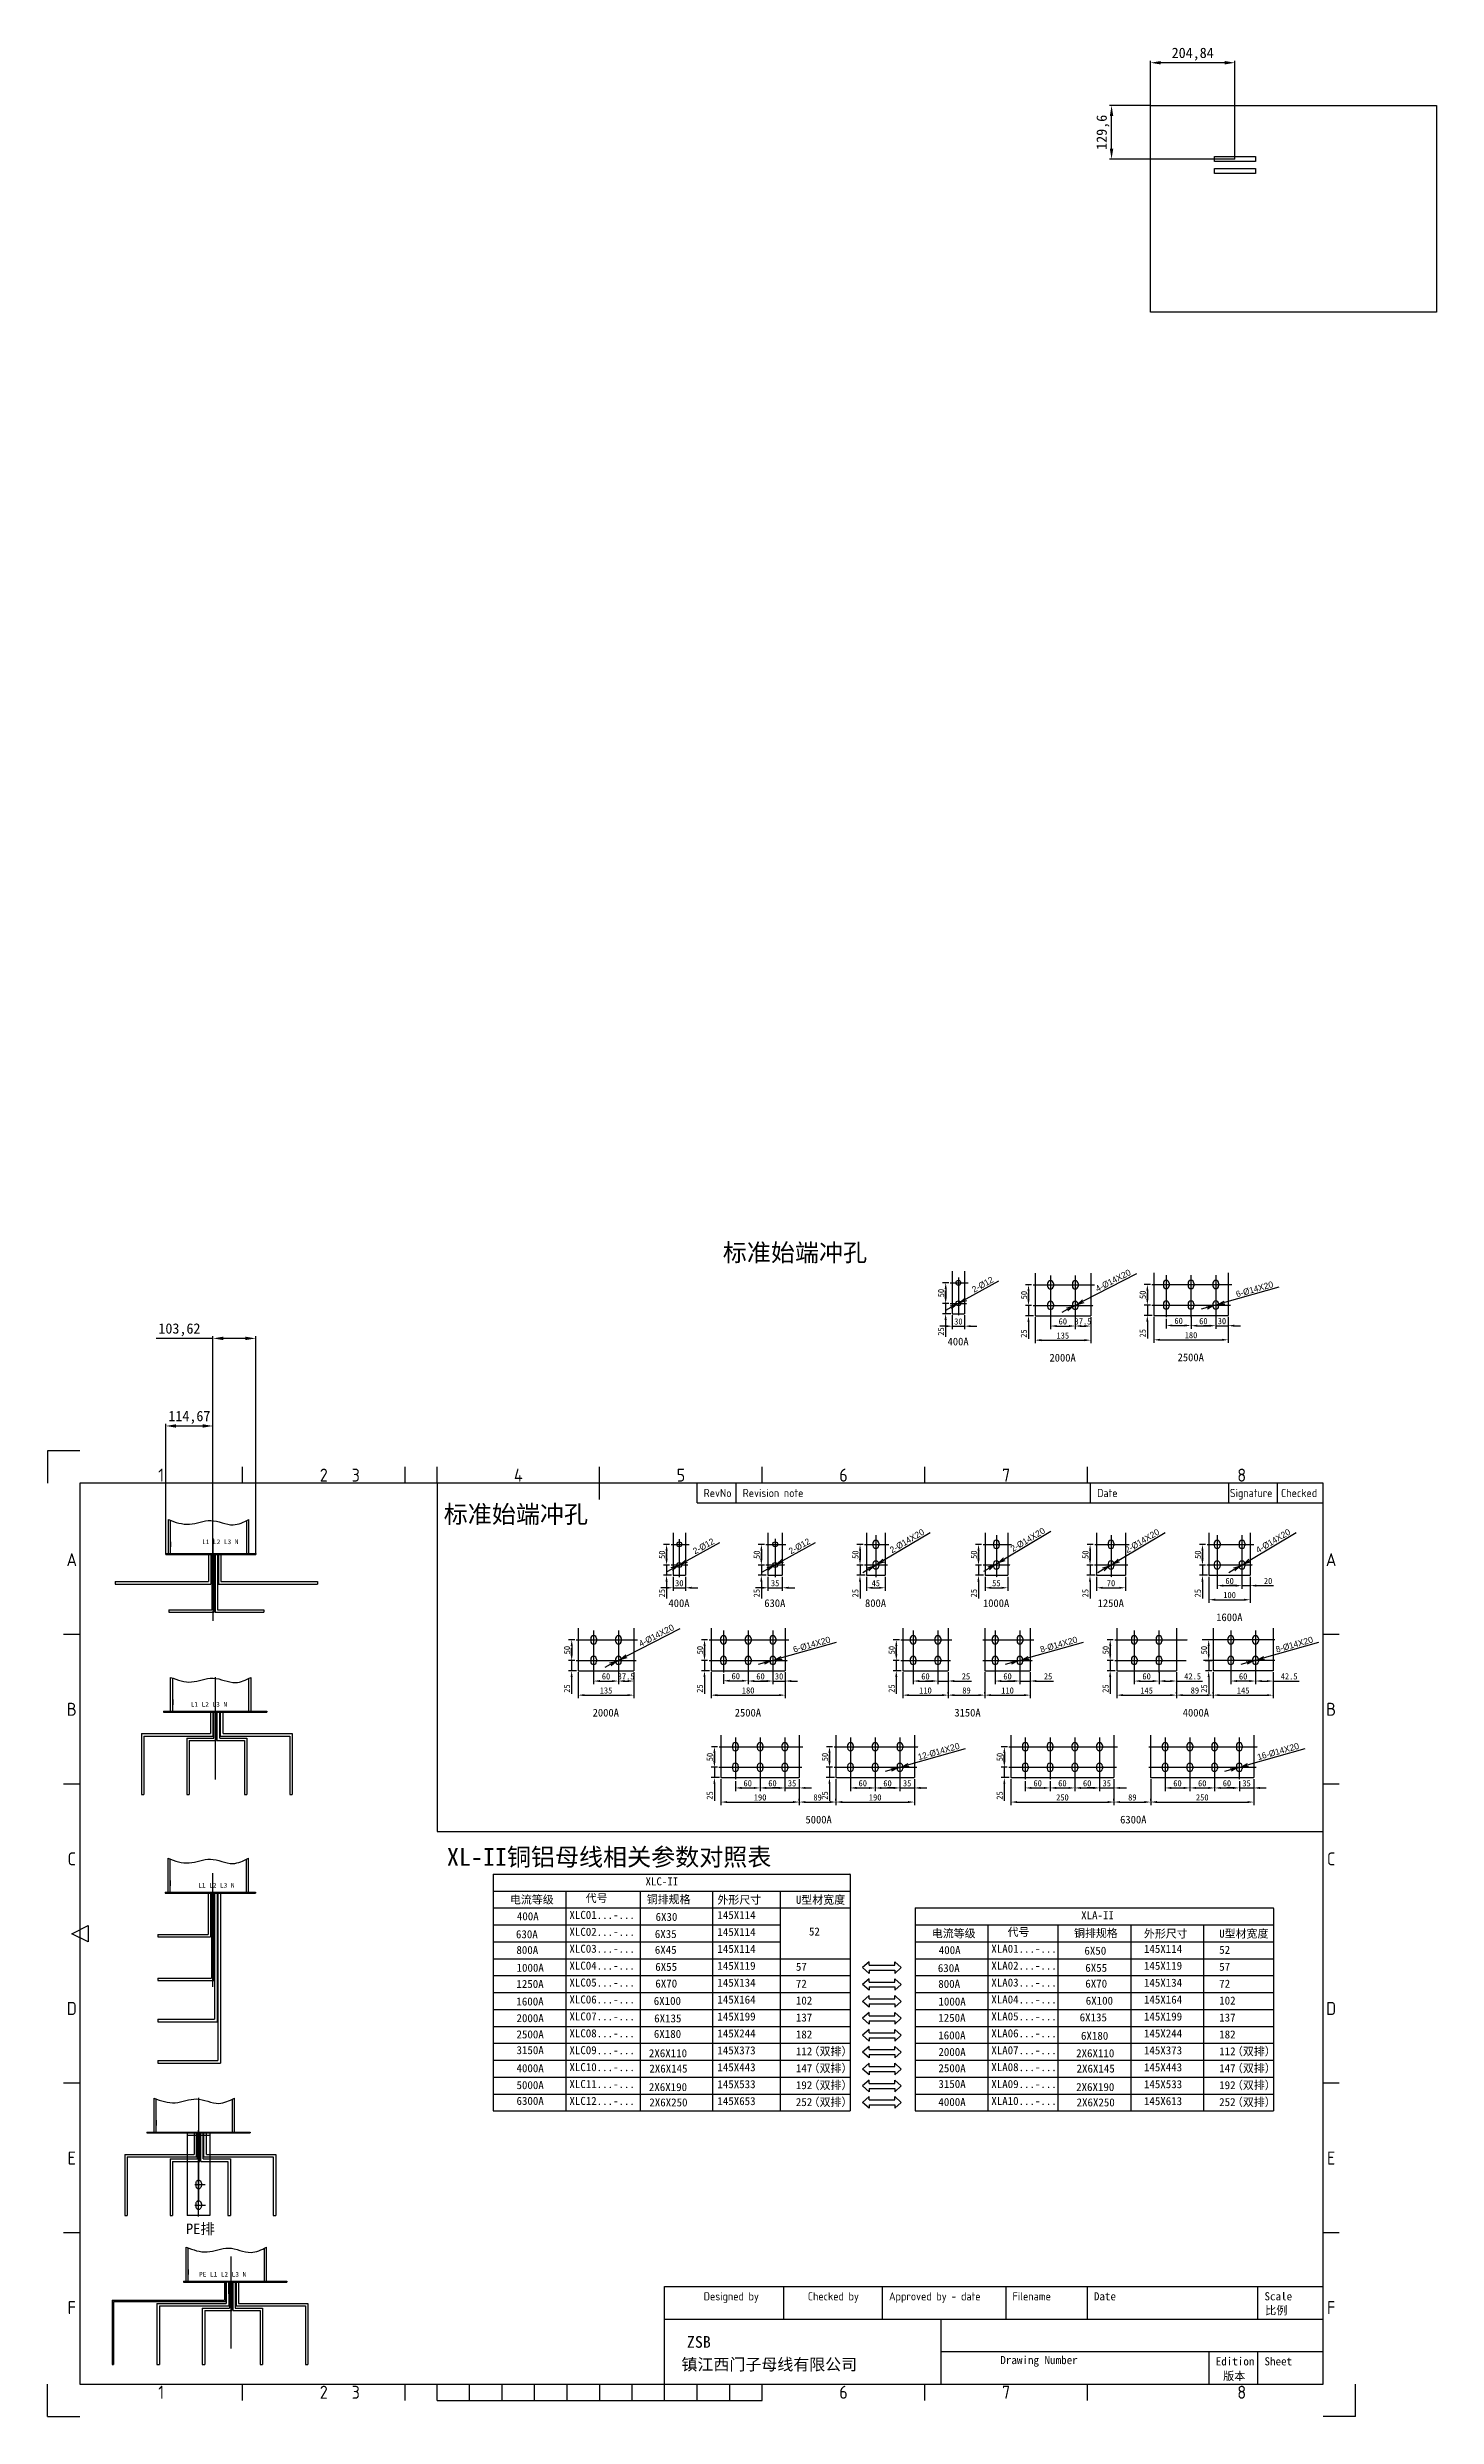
# Model space of a CAD drawing. Header units: millimetres. Extents: x 574498 to 1170950, y -60215 to -53982.
# Drawn here: x 577122 to 580490, y -59727 to -53982 of the extents above; entities that cross this region are included whole.
import ezdxf
from ezdxf.enums import TextEntityAlignment as Align

# ---------------------------------------------------------------- set-up
doc = ezdxf.new("R2010")
doc.units = ezdxf.units.MM
doc.linetypes.add('CENT', pattern=[3, 2.25, -0.25, 0.25, -0.25])
doc.linetypes.add('CENTER', pattern=[2, 1.25, -0.25, 0.25, -0.25])
for name, color, linetype in [('01', 7, 'Continuous'), ('05', 4, 'CENT'), ('FRAME025', 7, 'Continuous'), ('FRAME050', 6, 'Continuous'), ('FRAME070', 5, 'Continuous'), ('FRAME200', 8, 'Continuous')]:
    doc.layers.add(name, color=color, linetype=linetype)
doc.styles.add('ISOCP', font='isocp.shx')
doc.styles.get("Standard").update_dxf_attribs({"font": ''})
doc.styles.add('Style-ENGINEERING', font='ENGINEERING.shx')
doc.styles.add('STYLE1', font='')
doc.styles.add('STYLE2', font='', dxfattribs={"height": 7})
doc.styles.get('Standard').set_extended_font_data('NSimSun')
doc.styles.get('STYLE1').set_extended_font_data('仿宋_GB2312')
doc.styles.get('STYLE2').set_extended_font_data('SimSun')
doc.dimstyles.new('ISO-25', dxfattribs={"dimtxt": 2.5, "dimasz": 2.5, "dimexe": 1.25, "dimexo": 0.625, "dimtad": 1, "dimtxsty": 'Standard', "dimcen": 2.5, "dimadec": 0, "dimazin": 0, "dimtfac": 1, "dimtmove": 0, "dimatfit": 3, "dimfxl": 1, "dimarcsym": 0})
doc.dimstyles.get("Standard").update_dxf_attribs({"dimtxt": 0.25, "dimasz": 0.25, "dimexe": 0.125, "dimexo": 0.125, "dimgap": 0.125, "dimtad": 1, "dimdec": 4, "dimzin": 2, "dimdsep": 46, "dimtxsty": 'Style-ENGINEERING', "dimblk": 'TerminatorOpen', "dimcen": 0, "dimadec": 4, "dimazin": 3, "dimtfac": 1, "dimtdec": 4, "dimtofl": 0, "dimtmove": 0, "dimatfit": 3, "dimfxl": 0.125, "dimfrac": 2, "dimtolj": 1, "dimtzin": 2, "dimarcsym": 0})
doc.dimstyles.new('STANDARD$0', dxfattribs={"dimtxt": 5, "dimasz": 5, "dimexe": 2.5, "dimexo": 0, "dimgap": 1.25, "dimtad": 1, "dimdec": 4, "dimzin": 0, "dimdsep": 46, "dimtxsty": 'Standard', "dimcen": 0, "dimadec": 0, "dimazin": 0, "dimtfac": 0.514286, "dimtdec": 4, "dimtix": 1, "dimtmove": 0, "dimatfit": 3, "dimfxl": 1, "dimtolj": 1, "dimtzin": 0, "dimarcsym": 0})

msp = doc.modelspace()

# ---------------------------------------------------------------- texts
at = {"color": 7, "lineweight": 0, "style": 'STYLE1'}
for s, height, p in [('标准始端冲孔', 42.744327, (578759.39711, -56925.5653)), ('标准始端冲孔', 42.744327, (578082.63232, -57559.88472)), ('XL-II铜铝母线相关参数对照表', 42.7443269, (578090.35578, -58390.96079))]:
    msp.add_text(s, height=height, dxfattribs=at).set_placement(p)
for s, p in [('XLC-II', (578571.94408, -58438.54044)), ('电流等级', (578243.26035, -58482.70334)), ('代号 ', (578426.79255, -58479.41828)), ('铜排规格', (578574.87756, -58482.13357)), ('外形尺寸', (578746.3156, -58483.19641)), ('U型材宽度', (578936.58243, -58483.19642)), ('400A', (578260.02331, -58523.09108)), ('XLC01...-...', (578387.44383, -58519.80601)), ('6X30', (578596.30817, -58524.64698)), ('145X114', (578746.28426, -58520.17204)), ('XLA-II', (579628.30673, -58520.55294)), ('630A', (578257.76798, -58566.66732)), ('800A', (578258.83186, -58604.92939)), ('XLC02...-...', (578387.44383, -58560.81226)), ('XLC03...-...', (578387.44383, -58601.81851)), ('6X35', (578594.50434, -58566.09755)), ('6X45', (578594.50434, -58604.35961)), ('145X114', (578746.28426, -58561.17829)), ('145X114', (578746.28426, -58602.18454)), ('52', (578968.23211, -58560.12729)), ('电流等级', (579266.28177, -58564.71584)), ('400A', (579283.04472, -58605.10358)), ('XLA01...-...', (579410.46525, -58601.81851)), ('代号 ', (579449.81397, -58561.43078)), ('铜排规格', (579610.91253, -58564.14609)), ('6X50', (579636.27475, -58606.65949)), ('外形尺寸', (579780.62414, -58565.20892)), ('145X114', (579780.5928, -58602.18455)), ('52', (579963.08468, -58604.53382)), ('U型材宽度', (579963.11602, -58565.20892)), ('1000A', (578259.25119, -58647.88711)), ('XLC04...-...', (578387.44383, -58642.82476)), ('6X55', (578595.56822, -58645.81018)), ('145X119', (578746.28426, -58643.19079)), ('57', (578936.55109, -58645.54007)), ('630A', (579280.7894, -58648.67982)), ('XLA02...-...', (579410.46525, -58642.82476)), ('6X55', (579638.40251, -58648.11006)), ('145X119', (579780.5928, -58643.1908)), ('57', (579963.08468, -58645.54007)), ('1250A', (578258.83186, -58687.21201)), ('XLC05...-...', (578387.44383, -58683.83101)), ('XLC06...-...', (578387.44383, -58724.83726)), ('6X70', (578595.78487, -58686.19792)), ('145X134', (578746.28426, -58684.19704)), ('145X164', (578746.28426, -58725.20329)), ('72', (578936.55109, -58686.54632)), ('800A', (579281.85328, -58686.94189)), ('XLA03...-...', (579410.46525, -58683.83101)), ('XLA04...-...', (579410.46525, -58724.83726)), ('6X70', (579638.40251, -58686.37213)), ('145X134', (579780.5928, -58684.19705)), ('145X164', (579780.5928, -58725.2033)), ('72', (579963.08468, -58686.54632)), ('2000A', (578259.11142, -58770.11315)), ('1600A', (578258.83186, -58729.72542)), ('XLC07...-...', (578387.44383, -58765.84351)), ('6X100', (578591.89964, -58728.4791)), ('6X135', (578592.96352, -58770.62634)), ('145X199', (578746.28426, -58766.20954)), ('102', (578936.55109, -58727.55257)), ('137', (578936.55109, -58768.55882)), ('1250A', (579281.85328, -58769.22451)), ('1000A', (579282.2726, -58729.89961)), ('XLA05...-...', (579410.46525, -58765.84351)), ('6X135', (579624.74298, -58768.21043)), ('6X100', (579639.46639, -58727.8227)), ('145X199', (579780.5928, -58766.20955)), ('102', (579963.08468, -58727.55257)), ('137', (579963.08468, -58768.55882)), ('2500A', (578259.11142, -58809.43805)), ('XLC08...-...', (578387.44383, -58806.84976)), ('6X180', (578592.215, -58808.42396)), ('145X244', (578746.28426, -58807.21579)), ('182', (578936.55109, -58809.56507)), ('1600A', (579281.85328, -58811.73792)), ('XLA06...-...', (579410.46525, -58806.84976)), ('6X180', (579627.93462, -58812.84951)), ('145X244', (579780.5928, -58807.2158)), ('182', (579963.08468, -58809.56507)), ('4000A', (578259.11142, -58891.45055)), ('3150A', (578259.11142, -58847.70012)), ('XLC09...-...', (578387.44383, -58847.85601)), ('XLC10...-...', (578387.44383, -58888.86226)), ('2X6X110', (578580.14264, -58855.18871)), ('2X6X145', (578581.20652, -58892.38793)), ('145X373', (578746.28426, -58848.22204)), ('145X443', (578746.28426, -58889.22829)), ('112', (578936.55109, -58850.57132)), ('147', (578936.55109, -58891.57757)), ('（双排）', (578967.47736, -58850.57132)), ('（双排）', (578967.47736, -58891.57757)), ('2000A', (579282.13283, -58852.12565)), ('2500A', (579282.13283, -58891.45055)), ('XLA07...-...', (579410.46525, -58847.85601)), ('XLA08...-...', (579410.46525, -58888.86226)), ('2X6X110', (579616.17761, -58855.18872)), ('2X6X145', (579617.24149, -58892.38795)), ('145X373', (579780.5928, -58848.22205)), ('145X443', (579780.5928, -58889.2283)), ('112', (579963.08468, -58850.57132)), ('147', (579963.08468, -58891.57757)), ('（双排）', (579994.01095, -58850.57132)), ('（双排）', (579994.01095, -58891.57757)), ('5000A', (578259.11142, -58932.4568)), ('XLC11...-...', (578387.44383, -58929.86851)), ('2X6X190', (578580.14264, -58937.20121)), ('145X533', (578746.28426, -58930.23454)), ('192', (578936.55109, -58932.58382)), ('（双排）', (578967.47736, -58932.58382)), ('3150A', (579282.13283, -58929.71262)), ('XLA09...-...', (579410.46525, -58929.86851)), ('2X6X190', (579616.17761, -58937.20122)), ('145X533', (579780.5928, -58930.23455)), ('192', (579963.08468, -58932.58382)), ('（双排）', (579994.01095, -58932.58382)), ('6300A', (578259.11142, -58970.71887)), ('XLC12...-...', (578387.44383, -58970.87476)), ('2X6X250', (578581.20652, -58974.40043)), ('145X653', (578746.28426, -58971.24079)), ('252', (578936.55109, -58973.59007)), ('（双排）', (578967.47736, -58973.59007)), ('4000A', (579282.13283, -58973.46305)), ('XLA10...-...', (579410.46525, -58970.87476)), ('2X6X250', (579617.24149, -58974.40045)), ('145X613', (579780.5928, -58971.2408)), ('252', (579963.08468, -58973.59007)), ('（双排）', (579994.01095, -58973.59007))]:
    msp.add_text(s, height=19.44).set_placement(p)
at = {"color": 7, "style": 'STYLE2'}
for s, p in [('Date', (579659.17819, -59434.78246)), ('Scale', (580072.84994, -59434.78246)), ('Edition', (579954.57698, -59592.47974)), ('Sheet', (580072.84994, -59592.47974))]:
    msp.add_text(s, height=19.71216, dxfattribs=at).set_placement(p, align=Align.MIDDLE_LEFT)
for s, height, p in [('镇江西门子母线有限公司', 28.3855104, (578659.19813, -59614.15223)), ('Drawing Number', 19.71216, (579432.29286, -59599.25657))]:
    msp.add_text(s, height=height, dxfattribs=at).set_placement(p)
at = {"char_height": 11.25, "width": 1013.049, "attachment_point": 1}
for s, insert in [('  L1 L2 L3 N', (577479.19488, -57599.89399)), ('  L1 L2 L3 N', (577451.72231, -57993.97522)), ('  L1 L2 L3 N', (577469.82578, -58432.75991)), ('PE L1 L2 L3 N', (577489.38119, -59375.74274))]:
    msp.add_mtext(s, dxfattribs=dict(at, insert=insert))
at = {"color": 7, "insert": (578672.34801, -59531.23603), "char_height": 28.38551, "width": 58.2213392, "attachment_point": 1, "style": 'STYLE2'}
msp.add_mtext('ZSB', dxfattribs=at)
at = {"style": 'STYLE1'}
for tag, p in [('400A', (579304.39256, -57129.32265)), ('2000A', (579551.44902, -57168.50569)), ('2500A', (579862.16239, -57167.69893)), ('400A', (578627.62777, -57763.64207)), ('630A', (578859.96694, -57763.64207)), ('800A', (579104.20984, -57763.64207)), ('1000A', (579390.20267, -57763.64207)), ('1250A', (579668.20293, -57763.64207)), ('1600A', (579955.76018, -57797.84854)), ('2000A', (578443.69773, -58029.14616)), ('2500A', (578788.30554, -58029.14616)), ('3150A', (579320.83351, -58029.14616)), ('4000A', (579874.57705, -58029.14616)), ('5000A', (578959.81474, -58288.37628)), ('6300A', (579722.87742, -58288.37628))]:
    msp.add_attdef(tag, p, '', height=18.75, dxfattribs=at)
at = {"color": 7, "style": 'STYLE2'}
for tag, p, s in [('比例', (580074.5454, -59479.00759), ''), ('版本', (579972.54393, -59637.98081), '1')]:
    msp.add_attdef(tag, p, s, height=19.71216, dxfattribs=at)
at = {"layer": '05', "color": 4, "style": 'STYLE1'}
msp.add_text('PE排', height=25.646596, dxfattribs=at).set_placement((577457.65288, -59284.05176))
at = {"layer": 'FRAME025', "style": 'ISOCP'}
for s, p in [('RevNo', (578712.99451, -57487.22105)), ('Revision note', (578807.61288, -57487.22105)), ('Date', (579667.06305, -57487.22105)), ('Signature', (579988.96285, -57487.22105)), ('Checked', (580112.92865, -57487.22105)), ('Designed by', (578712.99451, -59434.78246)), ('Checked by', (578965.31016, -59434.78246)), ('Approved by - date', (579162.43176, -59434.78246)), ('Filename', (579462.05659, -59434.78246))]:
    msp.add_text(s, height=19.71216, dxfattribs=at).set_placement(p, align=Align.MIDDLE_LEFT)
at = {"layer": 'FRAME050', "style": 'ISOCP'}
for s, p in [('1', (577397.49433, -57443.8543)), ('2', (577791.73753, -57443.8543)), ('3', (577869.31406, -57443.8543)), ('4', (578263.55726, -57443.8543)), ('5', (578657.80046, -57443.8543)), ('6', (579052.04366, -57443.8543)), ('7', (579446.28686, -57443.8543)), ('8', (580017.65589, -57443.8543)), ('A', (577180.66057, -57648.86077)), ('A', (580234.48965, -57648.86077)), ('B', (577180.66057, -58011.56451)), ('B', (580234.48965, -58011.56451)), ('C', (577180.66057, -58374.26825)), ('C', (580234.48965, -58374.26825)), ('D', (577180.66057, -58736.972)), ('D', (580234.48965, -58736.972)), ('E', (577180.66057, -59099.67574)), ('E', (580234.48965, -59099.67574)), ('F', (577180.66057, -59462.37949)), ('F', (580234.48965, -59462.37949)), ('1', (577397.49433, -59667.38595)), ('2', (577791.73753, -59667.38595)), ('3', (577869.31406, -59667.38595)), ('6', (579052.04366, -59667.38595)), ('7', (579446.28686, -59667.38595)), ('8', (580017.65589, -59667.38595))]:
    msp.add_text(s, height=31.53946, dxfattribs=at).set_placement(p, align=Align.MIDDLE)

# ---------------------------------------------------------------- blocks, each defined once
blk = doc.blocks.new('*D246')
at = {"color": 0, "lineweight": -2}
for p, q in [((578623.8, -57717), (578608.8, -57717)), ((578638.8, -57690.5), (578638.8, -57724.5)), ((578638.8, -57717), (578668.8, -57717)), ((578668.8, -57690.5), (578668.8, -57724.5)), ((578683.8, -57717), (578698.8, -57717))]:
    blk.add_line(p, q, dxfattribs=at)
at = {"color": 0}
for points in [[(578623.8, -57714.5), (578623.8, -57719.5), (578638.8, -57717)], [(578683.8, -57714.5), (578683.8, -57719.5), (578668.8, -57717)]]:
    blk.add_solid(points, dxfattribs=at)
at = {"layer": 'Defpoints', "color": 0}
for p in [(578638.8, -57686.8), (578668.8, -57686.8), (578668.8, -57717)]:
    blk.add_point(p, dxfattribs=at)
at = {"color": 0, "insert": (578653.8, -57705.8), "char_height": 15, "attachment_point": 5}
blk.add_mtext('\\A1;30', dxfattribs=at)
blk = doc.blocks.new('*D247')
at = {"color": 0, "lineweight": -2}
for p, q in [((578630.3, -57661.8), (578615.5, -57661.8)), ((578623, -57646.8), (578623, -57631.8)), ((578623, -57661.8), (578623, -57686.8)), ((578635.1, -57686.8), (578615.5, -57686.8)), ((578623, -57701.8), (578623, -57743.2))]:
    blk.add_line(p, q, dxfattribs=at)
at = {"color": 0}
for points in [[(578620.5, -57646.8), (578625.5, -57646.8), (578623, -57661.8)], [(578620.5, -57701.8), (578625.5, -57701.8), (578623, -57686.8)]]:
    blk.add_solid(points, dxfattribs=at)
at = {"layer": 'Defpoints', "color": 0}
for p in [(578634.1, -57661.8), (578623, -57686.8), (578638.8, -57686.8)]:
    blk.add_point(p, dxfattribs=at)
at = {"color": 0, "insert": (578611.7, -57730), "char_height": 15, "attachment_point": 5, "rotation": 90}
blk.add_mtext('\\A1;25', dxfattribs=at)
blk = doc.blocks.new('*D248')
at = {"color": 0, "lineweight": -2}
for p, q in [((578630.5, -57611.8), (578615.6, -57611.8)), ((578623.8, -57661.8), (578615.6, -57661.8)), ((578623.1, -57626.8), (578623.1, -57646.8))]:
    blk.add_line(p, q, dxfattribs=at)
at = {"color": 0}
for points in [[(578620.6, -57626.8), (578625.6, -57626.8), (578623.1, -57611.8)], [(578620.6, -57646.8), (578625.6, -57646.8), (578623.1, -57661.8)]]:
    blk.add_solid(points, dxfattribs=at)
at = {"layer": 'Defpoints', "color": 0}
for p in [(578634.2, -57611.8), (578623.1, -57661.8), (578627.6, -57661.8)]:
    blk.add_point(p, dxfattribs=at)
at = {"color": 0, "insert": (578611.8, -57636.8), "char_height": 15, "attachment_point": 5, "rotation": 90}
blk.add_mtext('\\A1;50', dxfattribs=at)
blk = doc.blocks.new('*D249')
at = {"color": 0, "lineweight": -2}
for p, q in [((578860.3, -57611.8), (578845.4, -57611.8)), ((578853.7, -57661.8), (578845.4, -57661.8)), ((578852.9, -57626.8), (578852.9, -57646.8))]:
    blk.add_line(p, q, dxfattribs=at)
at = {"color": 0}
for points in [[(578850.4, -57626.8), (578855.4, -57626.8), (578852.9, -57611.8)], [(578850.4, -57646.8), (578855.4, -57646.8), (578852.9, -57661.8)]]:
    blk.add_solid(points, dxfattribs=at)
at = {"layer": 'Defpoints', "color": 0}
for p in [(578864.1, -57611.8), (578852.9, -57661.8), (578857.4, -57661.8)]:
    blk.add_point(p, dxfattribs=at)
at = {"color": 0, "insert": (578841.7, -57636.8), "char_height": 15, "attachment_point": 5, "rotation": 90}
blk.add_mtext('\\A1;50', dxfattribs=at)
blk = doc.blocks.new('*D250')
at = {"color": 0, "lineweight": -2}
for p, q in [((578860.1, -57661.8), (578845.3, -57661.8)), ((578852.8, -57646.8), (578852.8, -57631.8)), ((578852.8, -57661.8), (578852.8, -57686.8)), ((578864.9, -57686.8), (578845.3, -57686.8)), ((578852.8, -57701.8), (578852.8, -57743.2))]:
    blk.add_line(p, q, dxfattribs=at)
at = {"color": 0}
for points in [[(578850.3, -57646.8), (578855.3, -57646.8), (578852.8, -57661.8)], [(578850.3, -57701.8), (578855.3, -57701.8), (578852.8, -57686.8)]]:
    blk.add_solid(points, dxfattribs=at)
at = {"layer": 'Defpoints', "color": 0}
for p in [(578863.9, -57661.8), (578852.8, -57686.8), (578868.7, -57686.8)]:
    blk.add_point(p, dxfattribs=at)
at = {"color": 0, "insert": (578841.6, -57730), "char_height": 15, "attachment_point": 5, "rotation": 90}
blk.add_mtext('\\A1;25', dxfattribs=at)
blk = doc.blocks.new('*D251')
at = {"color": 0, "lineweight": -2}
for p, q in [((578853.7, -57717), (578838.7, -57717)), ((578868.7, -57690.5), (578868.7, -57724.5)), ((578868.7, -57717), (578903.7, -57717)), ((578903.7, -57690.5), (578903.7, -57724.5)), ((578918.7, -57717), (578933.7, -57717))]:
    blk.add_line(p, q, dxfattribs=at)
at = {"color": 0}
for points in [[(578853.7, -57714.5), (578853.7, -57719.5), (578868.7, -57717)], [(578918.7, -57714.5), (578918.7, -57719.5), (578903.7, -57717)]]:
    blk.add_solid(points, dxfattribs=at)
at = {"layer": 'Defpoints', "color": 0}
for p in [(578868.7, -57686.8), (578903.7, -57686.8), (578903.7, -57717)]:
    blk.add_point(p, dxfattribs=at)
at = {"color": 0, "insert": (578886.2, -57705.8), "char_height": 15, "attachment_point": 5}
blk.add_mtext('\\A1;35', dxfattribs=at)
blk = doc.blocks.new('*D165')
at = {"color": 0, "lineweight": -2}
for p, q in [((579107.9, -57690.5), (579107.9, -57724.5)), ((579122.9, -57717), (579137.9, -57717)), ((579152.9, -57690.5), (579152.9, -57724.5))]:
    blk.add_line(p, q, dxfattribs=at)
at = {"color": 0}
for points in [[(579122.9, -57714.5), (579122.9, -57719.5), (579107.9, -57717)], [(579137.9, -57714.5), (579137.9, -57719.5), (579152.9, -57717)]]:
    blk.add_solid(points, dxfattribs=at)
at = {"layer": 'Defpoints', "color": 0}
for p in [(579107.9, -57686.8), (579152.9, -57686.8), (579152.9, -57717)]:
    blk.add_point(p, dxfattribs=at)
at = {"color": 0, "insert": (579130.4, -57705.8), "char_height": 15, "attachment_point": 5}
blk.add_mtext('\\A1;45', dxfattribs=at)
blk = doc.blocks.new('*D166')
at = {"color": 0, "lineweight": -2}
for p, q in [((579099.4, -57661.8), (579084.6, -57661.8)), ((579092.1, -57646.8), (579092.1, -57631.8)), ((579092.1, -57661.8), (579092.1, -57686.8)), ((579104.2, -57686.8), (579084.6, -57686.8)), ((579092.1, -57701.8), (579092.1, -57743.2))]:
    blk.add_line(p, q, dxfattribs=at)
at = {"color": 0}
for points in [[(579089.6, -57646.8), (579094.6, -57646.8), (579092.1, -57661.8)], [(579089.6, -57701.8), (579094.6, -57701.8), (579092.1, -57686.8)]]:
    blk.add_solid(points, dxfattribs=at)
at = {"layer": 'Defpoints', "color": 0}
for p in [(579103.1, -57661.8), (579092.1, -57686.8), (579107.9, -57686.8)]:
    blk.add_point(p, dxfattribs=at)
at = {"color": 0, "insert": (579080.8, -57730), "char_height": 15, "attachment_point": 5, "rotation": 90}
blk.add_mtext('\\A1;25', dxfattribs=at)
blk = doc.blocks.new('*D167')
at = {"color": 0, "lineweight": -2}
for p, q in [((579099.6, -57611.8), (579084.7, -57611.8)), ((579092.9, -57661.8), (579084.7, -57661.8)), ((579092.2, -57626.8), (579092.2, -57646.8))]:
    blk.add_line(p, q, dxfattribs=at)
at = {"color": 0}
for points in [[(579089.7, -57626.8), (579094.7, -57626.8), (579092.2, -57611.8)], [(579089.7, -57646.8), (579094.7, -57646.8), (579092.2, -57661.8)]]:
    blk.add_solid(points, dxfattribs=at)
at = {"layer": 'Defpoints', "color": 0}
for p in [(579103.3, -57611.8), (579092.2, -57661.8), (579096.7, -57661.8)]:
    blk.add_point(p, dxfattribs=at)
at = {"color": 0, "insert": (579080.9, -57636.8), "char_height": 15, "attachment_point": 5, "rotation": 90}
blk.add_mtext('\\A1;50', dxfattribs=at)
blk = doc.blocks.new('*D168')
at = {"color": 0, "lineweight": -2}
for p, q in [((579386.8, -57611.8), (579372, -57611.8)), ((579380.2, -57661.8), (579372, -57661.8)), ((579379.5, -57626.8), (579379.5, -57646.8))]:
    blk.add_line(p, q, dxfattribs=at)
at = {"color": 0}
for points in [[(579377, -57626.8), (579382, -57626.8), (579379.5, -57611.8)], [(579377, -57646.8), (579382, -57646.8), (579379.5, -57661.8)]]:
    blk.add_solid(points, dxfattribs=at)
at = {"layer": 'Defpoints', "color": 0}
for p in [(579390.6, -57611.8), (579379.5, -57661.8), (579383.9, -57661.8)]:
    blk.add_point(p, dxfattribs=at)
at = {"color": 0, "insert": (579368.2, -57636.8), "char_height": 15, "attachment_point": 5, "rotation": 90}
blk.add_mtext('\\A1;50', dxfattribs=at)
blk = doc.blocks.new('*D169')
at = {"color": 0, "lineweight": -2}
for p, q in [((579386.7, -57661.8), (579371.8, -57661.8)), ((579379.3, -57646.8), (579379.3, -57631.8)), ((579379.3, -57661.8), (579379.3, -57686.8)), ((579391.4, -57686.8), (579371.8, -57686.8)), ((579379.3, -57701.8), (579379.3, -57743.2))]:
    blk.add_line(p, q, dxfattribs=at)
at = {"color": 0}
for points in [[(579376.8, -57646.8), (579381.8, -57646.8), (579379.3, -57661.8)], [(579376.8, -57701.8), (579381.8, -57701.8), (579379.3, -57686.8)]]:
    blk.add_solid(points, dxfattribs=at)
at = {"layer": 'Defpoints', "color": 0}
for p in [(579390.4, -57661.8), (579379.3, -57686.8), (579395.2, -57686.8)]:
    blk.add_point(p, dxfattribs=at)
at = {"color": 0, "insert": (579368.1, -57730), "char_height": 15, "attachment_point": 5, "rotation": 90}
blk.add_mtext('\\A1;25', dxfattribs=at)
blk = doc.blocks.new('*D170')
at = {"color": 0, "lineweight": -2}
for p, q in [((579395.2, -57690.5), (579395.2, -57724.5)), ((579410.2, -57717), (579435.2, -57717)), ((579450.2, -57690.5), (579450.2, -57724.5))]:
    blk.add_line(p, q, dxfattribs=at)
at = {"color": 0}
for points in [[(579410.2, -57714.5), (579410.2, -57719.5), (579395.2, -57717)], [(579435.2, -57714.5), (579435.2, -57719.5), (579450.2, -57717)]]:
    blk.add_solid(points, dxfattribs=at)
at = {"layer": 'Defpoints', "color": 0}
for p in [(579395.2, -57686.8), (579450.2, -57686.8), (579450.2, -57717)]:
    blk.add_point(p, dxfattribs=at)
at = {"color": 0, "insert": (579422.7, -57705.8), "char_height": 15, "attachment_point": 5}
blk.add_mtext('\\A1;55', dxfattribs=at)
blk = doc.blocks.new('TerminatorOpen')
at = {"color": 0, "linetype": 'Continuous', "lineweight": -2}
for q in [(-1, 0.25), (-1, 0), (-1, -0.25)]:
    blk.add_line((0, 0), q, dxfattribs=at)
blk = doc.blocks.new('*D171')
at = {"color": 0, "lineweight": -2}
for p, q in [((579261.9, -57583.7), (579149.3, -57650.5)), ((579124.4, -57665.3), (579136.4, -57658.2)), ((579111.5, -57673), (579098.6, -57680.6))]:
    blk.add_line(p, q, dxfattribs=at)
at = {"layer": 'Defpoints', "color": 0}
for p in [(579124.4, -57665.3), (579136.4, -57658.2)]:
    blk.add_point(p, dxfattribs=at)
at = {"color": 0, "lineweight": -2, "xscale": 15, "yscale": 15, "zscale": 15}
for p, rotation in [((579124.4, -57665.3), 30.70458378625233), ((579136.4, -57658.2), 210.7045837862524)]:
    blk.add_blockref('TerminatorOpen', p, dxfattribs=dict(at, rotation=rotation))
at = {"color": 0, "insert": (579206.2, -57603.5), "char_height": 15, "attachment_point": 5, "rotation": 30.70458, "style": 'Style-ENGINEERING'}
blk.add_mtext('\\A1;2-%%c14{\\fArial|b0|i0|c0|p32;X20}', dxfattribs=at)
blk = doc.blocks.new('*D172')
at = {"color": 0, "lineweight": -2}
for p, q in [((579665.7, -57690.5), (579665.7, -57724.5)), ((579680.7, -57717), (579720.7, -57717)), ((579735.7, -57690.5), (579735.7, -57724.5))]:
    blk.add_line(p, q, dxfattribs=at)
at = {"color": 0}
for points in [[(579680.7, -57714.5), (579680.7, -57719.5), (579665.7, -57717)], [(579720.7, -57714.5), (579720.7, -57719.5), (579735.7, -57717)]]:
    blk.add_solid(points, dxfattribs=at)
at = {"layer": 'Defpoints', "color": 0}
for p in [(579665.7, -57686.8), (579735.7, -57686.8), (579735.7, -57717)]:
    blk.add_point(p, dxfattribs=at)
at = {"color": 0, "insert": (579700.7, -57705.8), "char_height": 15, "attachment_point": 5}
blk.add_mtext('\\A1;70', dxfattribs=at)
blk = doc.blocks.new('*D173')
at = {"color": 0, "lineweight": -2}
for p, q in [((579657.2, -57661.8), (579642.3, -57661.8)), ((579649.8, -57646.8), (579649.8, -57631.8)), ((579649.8, -57661.8), (579649.8, -57686.8)), ((579661.9, -57686.8), (579642.3, -57686.8)), ((579649.8, -57701.8), (579649.8, -57743.2))]:
    blk.add_line(p, q, dxfattribs=at)
at = {"color": 0}
for points in [[(579647.3, -57646.8), (579652.3, -57646.8), (579649.8, -57661.8)], [(579647.3, -57701.8), (579652.3, -57701.8), (579649.8, -57686.8)]]:
    blk.add_solid(points, dxfattribs=at)
at = {"layer": 'Defpoints', "color": 0}
for p in [(579660.9, -57661.8), (579649.8, -57686.8), (579665.7, -57686.8)]:
    blk.add_point(p, dxfattribs=at)
at = {"color": 0, "insert": (579638.6, -57730), "char_height": 15, "attachment_point": 5, "rotation": 90}
blk.add_mtext('\\A1;25', dxfattribs=at)
blk = doc.blocks.new('*D174')
at = {"color": 0, "lineweight": -2}
for p, q in [((579657.3, -57611.8), (579642.5, -57611.8)), ((579650.7, -57661.8), (579642.5, -57661.8)), ((579650, -57626.8), (579650, -57646.8))]:
    blk.add_line(p, q, dxfattribs=at)
at = {"color": 0}
for points in [[(579647.5, -57626.8), (579652.5, -57626.8), (579650, -57611.8)], [(579647.5, -57646.8), (579652.5, -57646.8), (579650, -57661.8)]]:
    blk.add_solid(points, dxfattribs=at)
at = {"layer": 'Defpoints', "color": 0}
for p in [(579661.1, -57611.8), (579650, -57661.8), (579654.4, -57661.8)]:
    blk.add_point(p, dxfattribs=at)
at = {"color": 0, "insert": (579638.7, -57636.8), "char_height": 15, "attachment_point": 5, "rotation": 90}
blk.add_mtext('\\A1;50', dxfattribs=at)
blk = doc.blocks.new('*D175')
at = {"color": 0, "lineweight": -2}
for p, q in [((578751.2, -57607.8), (578672.2, -57651.6)), ((578635.5, -57671.9), (578622.4, -57679.2)), ((578648.6, -57664.7), (578659.1, -57658.8))]:
    blk.add_line(p, q, dxfattribs=at)
at = {"layer": 'Defpoints', "color": 0}
for p in [(578648.6, -57664.7), (578659.1, -57658.8)]:
    blk.add_point(p, dxfattribs=at)
at = {"color": 0, "lineweight": -2, "xscale": 15, "yscale": 15, "zscale": 15}
for p, rotation in [((578648.6, -57664.7), 29.00107973238636), ((578659.1, -57658.8), 209.0010797323863)]:
    blk.add_blockref('TerminatorOpen', p, dxfattribs=dict(at, rotation=rotation))
at = {"color": 0, "insert": (578712.8, -57616.2), "char_height": 15, "attachment_point": 5, "rotation": 29.00108, "style": 'Style-ENGINEERING'}
blk.add_mtext('\\A1;2-%%c12', dxfattribs=at)
blk = doc.blocks.new('*D176')
at = {"color": 0, "lineweight": -2}
for p, q in [((578983.6, -57607.8), (578904.5, -57651.6)), ((578867.8, -57671.9), (578854.7, -57679.2)), ((578880.9, -57664.7), (578891.4, -57658.8))]:
    blk.add_line(p, q, dxfattribs=at)
at = {"layer": 'Defpoints', "color": 0}
for p in [(578880.9, -57664.7), (578891.4, -57658.8)]:
    blk.add_point(p, dxfattribs=at)
at = {"color": 0, "lineweight": -2, "xscale": 15, "yscale": 15, "zscale": 15}
for p, rotation in [((578880.9, -57664.7), 29.00107973190019), ((578891.4, -57658.8), 209.0010797319002)]:
    blk.add_blockref('TerminatorOpen', p, dxfattribs=dict(at, rotation=rotation))
at = {"color": 0, "insert": (578945.2, -57616.2), "char_height": 15, "attachment_point": 5, "rotation": 29.00108, "style": 'Style-ENGINEERING'}
blk.add_mtext('\\A1;2-%%c12', dxfattribs=at)
blk = doc.blocks.new('*D177')
at = {"color": 0, "lineweight": -2}
for p, q in [((579929.9, -57611.8), (579915, -57611.8)), ((579923.2, -57661.8), (579915, -57661.8)), ((579922.5, -57626.8), (579922.5, -57646.8))]:
    blk.add_line(p, q, dxfattribs=at)
at = {"color": 0}
for points in [[(579920, -57626.8), (579925, -57626.8), (579922.5, -57611.8)], [(579920, -57646.8), (579925, -57646.8), (579922.5, -57661.8)]]:
    blk.add_solid(points, dxfattribs=at)
at = {"layer": 'Defpoints', "color": 0}
for p in [(579933.7, -57611.8), (579922.5, -57661.8), (579927, -57661.8)]:
    blk.add_point(p, dxfattribs=at)
at = {"color": 0, "insert": (579911.3, -57636.8), "char_height": 15, "attachment_point": 5, "rotation": 90}
blk.add_mtext('\\A1;50', dxfattribs=at)
blk = doc.blocks.new('*D178')
at = {"color": 0, "lineweight": -2}
for p, q in [((579929.7, -57661.8), (579914.9, -57661.8)), ((579922.4, -57646.8), (579922.4, -57631.8)), ((579922.4, -57661.8), (579922.4, -57686.8)), ((579934.5, -57686.8), (579914.9, -57686.8)), ((579922.4, -57701.8), (579922.4, -57743.2))]:
    blk.add_line(p, q, dxfattribs=at)
at = {"color": 0}
for points in [[(579919.9, -57646.8), (579924.9, -57646.8), (579922.4, -57661.8)], [(579919.9, -57701.8), (579924.9, -57701.8), (579922.4, -57686.8)]]:
    blk.add_solid(points, dxfattribs=at)
at = {"layer": 'Defpoints', "color": 0}
for p in [(579933.5, -57661.8), (579922.4, -57686.8), (579938.3, -57686.8)]:
    blk.add_point(p, dxfattribs=at)
at = {"color": 0, "insert": (579911.1, -57730), "char_height": 15, "attachment_point": 5, "rotation": 90}
blk.add_mtext('\\A1;25', dxfattribs=at)
blk = doc.blocks.new('*D179')
at = {"color": 0, "lineweight": -2}
for p, q in [((579938.3, -57690.5), (579938.3, -57753.5)), ((580038.3, -57690.5), (580038.3, -57753.5)), ((579953.3, -57746), (580023.3, -57746))]:
    blk.add_line(p, q, dxfattribs=at)
at = {"color": 0}
for points in [[(579953.3, -57743.5), (579953.3, -57748.5), (579938.3, -57746)], [(580023.3, -57743.5), (580023.3, -57748.5), (580038.3, -57746)]]:
    blk.add_solid(points, dxfattribs=at)
at = {"layer": 'Defpoints', "color": 0}
for p in [(579938.3, -57686.8), (580038.3, -57686.8), (580038.3, -57746)]:
    blk.add_point(p, dxfattribs=at)
at = {"color": 0, "insert": (579988.3, -57734.7), "char_height": 15, "attachment_point": 5}
blk.add_mtext('\\A1;100', dxfattribs=at)
blk = doc.blocks.new('*D180')
at = {"color": 0, "lineweight": -2}
for p, q in [((580149.7, -57583.7), (580037.2, -57650.5)), ((580012.2, -57665.3), (580024.3, -57658.2)), ((579999.3, -57673), (579986.4, -57680.6))]:
    blk.add_line(p, q, dxfattribs=at)
at = {"layer": 'Defpoints', "color": 0}
for p in [(580012.2, -57665.3), (580024.3, -57658.2)]:
    blk.add_point(p, dxfattribs=at)
at = {"color": 0, "lineweight": -2, "xscale": 15, "yscale": 15, "zscale": 15}
for p, rotation in [((580012.2, -57665.3), 30.70458378621396), ((580024.3, -57658.2), 210.7045837862139)]:
    blk.add_blockref('TerminatorOpen', p, dxfattribs=dict(at, rotation=rotation))
at = {"color": 0, "insert": (580094.1, -57603.5), "char_height": 15, "attachment_point": 5, "rotation": 30.70458, "style": 'Style-ENGINEERING'}
blk.add_mtext('\\A1;4-%%c14{\\fArial|b0|i0|c0|p32;X20}', dxfattribs=at)
blk = doc.blocks.new('*D181')
at = {"color": 0, "lineweight": -2}
for p, q in [((579958.3, -57690.5), (579958.3, -57719.3)), ((579973.3, -57711.8), (580003.3, -57711.8)), ((580018.3, -57690.5), (580018.3, -57719.3))]:
    blk.add_line(p, q, dxfattribs=at)
at = {"color": 0}
for points in [[(579973.3, -57709.3), (579973.3, -57714.3), (579958.3, -57711.8)], [(580003.3, -57709.3), (580003.3, -57714.3), (580018.3, -57711.8)]]:
    blk.add_solid(points, dxfattribs=at)
at = {"layer": 'Defpoints', "color": 0}
for p in [(579958.3, -57686.8), (580018.3, -57686.8), (580018.3, -57711.8)]:
    blk.add_point(p, dxfattribs=at)
at = {"color": 0, "insert": (579988.3, -57700.5), "char_height": 15, "attachment_point": 5}
blk.add_mtext('\\A1;60', dxfattribs=at)
blk = doc.blocks.new('*D182')
at = {"color": 0, "lineweight": -2}
for p, q in [((580003.3, -57711.8), (579988.3, -57711.8)), ((580018.3, -57690.5), (580018.3, -57719.3)), ((580018.3, -57711.8), (580038.3, -57711.8)), ((580038.3, -57690.5), (580038.3, -57719.3)), ((580053.3, -57711.8), (580094.9, -57711.8))]:
    blk.add_line(p, q, dxfattribs=at)
at = {"color": 0}
for points in [[(580003.3, -57709.3), (580003.3, -57714.3), (580018.3, -57711.8)], [(580053.3, -57709.3), (580053.3, -57714.3), (580038.3, -57711.8)]]:
    blk.add_solid(points, dxfattribs=at)
at = {"layer": 'Defpoints', "color": 0}
for p in [(580018.3, -57686.8), (580038.3, -57686.8), (580038.3, -57711.8)]:
    blk.add_point(p, dxfattribs=at)
at = {"color": 0, "insert": (580081.6, -57700.5), "char_height": 15, "attachment_point": 5}
blk.add_mtext('\\A1;20', dxfattribs=at)
blk = doc.blocks.new('*D183')
at = {"color": 0, "lineweight": -2}
for p, q in [((578506.2, -57921.8), (578506.2, -57950.6)), ((578521.2, -57943.1), (578528.7, -57943.1)), ((578543.7, -57921.8), (578543.7, -57950.6))]:
    blk.add_line(p, q, dxfattribs=at)
at = {"color": 0}
for points in [[(578521.2, -57940.6), (578521.2, -57945.6), (578506.2, -57943.1)], [(578528.7, -57940.6), (578528.7, -57945.6), (578543.7, -57943.1)]]:
    blk.add_solid(points, dxfattribs=at)
at = {"layer": 'Defpoints', "color": 0}
for p in [(578506.2, -57918.1), (578543.7, -57918.1), (578543.7, -57943.1)]:
    blk.add_point(p, dxfattribs=at)
at = {"color": 0, "insert": (578524.9, -57931.8), "char_height": 15, "attachment_point": 5}
blk.add_mtext('\\A1;37.5', dxfattribs=at)
blk = doc.blocks.new('*D184')
at = {"color": 0, "lineweight": -2}
for p, q in [((578446.2, -57921.8), (578446.2, -57950.6)), ((578461.2, -57943.1), (578491.2, -57943.1)), ((578506.2, -57921.8), (578506.2, -57950.6))]:
    blk.add_line(p, q, dxfattribs=at)
at = {"color": 0}
for points in [[(578461.2, -57940.6), (578461.2, -57945.6), (578446.2, -57943.1)], [(578491.2, -57940.6), (578491.2, -57945.6), (578506.2, -57943.1)]]:
    blk.add_solid(points, dxfattribs=at)
at = {"layer": 'Defpoints', "color": 0}
for p in [(578446.2, -57918.1), (578506.2, -57918.1), (578506.2, -57943.1)]:
    blk.add_point(p, dxfattribs=at)
at = {"color": 0, "insert": (578476.2, -57931.8), "char_height": 15, "attachment_point": 5}
blk.add_mtext('\\A1;60', dxfattribs=at)
blk = doc.blocks.new('*D185')
at = {"color": 0, "lineweight": -2}
for p, q in [((578655, -57816.4), (578525.7, -57883)), ((578500, -57896.3), (578512.4, -57889.8)), ((578486.6, -57903.1), (578473.3, -57910))]:
    blk.add_line(p, q, dxfattribs=at)
at = {"layer": 'Defpoints', "color": 0}
for p in [(578500, -57896.3), (578512.4, -57889.8)]:
    blk.add_point(p, dxfattribs=at)
at = {"color": 0, "lineweight": -2, "xscale": 15, "yscale": 15, "zscale": 15}
for p, rotation in [((578500, -57896.3), 27.26177809573937), ((578512.4, -57889.8), 207.2617780957393)]:
    blk.add_blockref('TerminatorOpen', p, dxfattribs=dict(at, rotation=rotation))
at = {"color": 0, "insert": (578598.3, -57832.8), "char_height": 15, "attachment_point": 5, "rotation": 27.26178, "style": 'Style-ENGINEERING'}
blk.add_mtext('\\A1;4-%%c14{\\fArial|b0|i0|c0|p32;X20}', dxfattribs=at)
blk = doc.blocks.new('*D186')
at = {"color": 0, "lineweight": -2}
for p, q in [((578408.7, -57921.8), (578408.7, -57984.8)), ((578543.7, -57921.8), (578543.7, -57984.8)), ((578423.7, -57977.3), (578528.7, -57977.3))]:
    blk.add_line(p, q, dxfattribs=at)
at = {"color": 0}
for points in [[(578423.7, -57974.8), (578423.7, -57979.8), (578408.7, -57977.3)], [(578528.7, -57974.8), (578528.7, -57979.8), (578543.7, -57977.3)]]:
    blk.add_solid(points, dxfattribs=at)
at = {"layer": 'Defpoints', "color": 0}
for p in [(578408.7, -57918.1), (578543.7, -57918.1), (578543.7, -57977.3)]:
    blk.add_point(p, dxfattribs=at)
at = {"color": 0, "insert": (578476.2, -57966), "char_height": 15, "attachment_point": 5}
blk.add_mtext('\\A1;135', dxfattribs=at)
blk = doc.blocks.new('*D187')
at = {"color": 0, "lineweight": -2}
for p, q in [((578400.2, -57893.1), (578385.3, -57893.1)), ((578392.8, -57878.1), (578392.8, -57863.1)), ((578392.8, -57893.1), (578392.8, -57918.1)), ((578404.9, -57918.1), (578385.3, -57918.1)), ((578392.8, -57933.1), (578392.8, -57974.5))]:
    blk.add_line(p, q, dxfattribs=at)
at = {"color": 0}
for points in [[(578390.3, -57878.1), (578395.3, -57878.1), (578392.8, -57893.1)], [(578390.3, -57933.1), (578395.3, -57933.1), (578392.8, -57918.1)]]:
    blk.add_solid(points, dxfattribs=at)
at = {"layer": 'Defpoints', "color": 0}
for p in [(578403.9, -57893.1), (578392.8, -57918.1), (578408.7, -57918.1)]:
    blk.add_point(p, dxfattribs=at)
at = {"color": 0, "insert": (578381.6, -57961.3), "char_height": 15, "attachment_point": 5, "rotation": 90}
blk.add_mtext('\\A1;25', dxfattribs=at)
blk = doc.blocks.new('*D188')
at = {"color": 0, "lineweight": -2}
for p, q in [((578400.3, -57843.1), (578385.5, -57843.1)), ((578393.7, -57893.1), (578385.5, -57893.1)), ((578393, -57858.1), (578393, -57878.1))]:
    blk.add_line(p, q, dxfattribs=at)
at = {"color": 0}
for points in [[(578390.5, -57858.1), (578395.5, -57858.1), (578393, -57843.1)], [(578390.5, -57878.1), (578395.5, -57878.1), (578393, -57893.1)]]:
    blk.add_solid(points, dxfattribs=at)
at = {"layer": 'Defpoints', "color": 0}
for p in [(578404.1, -57843.1), (578393, -57893.1), (578397.4, -57893.1)]:
    blk.add_point(p, dxfattribs=at)
at = {"color": 0, "insert": (578381.7, -57868.1), "char_height": 15, "attachment_point": 5, "rotation": 90}
blk.add_mtext('\\A1;50', dxfattribs=at)
blk = doc.blocks.new('*D189')
at = {"color": 0, "lineweight": -2}
for p, q in [((578722.4, -57843.1), (578707.6, -57843.1)), ((578715.8, -57893.1), (578707.6, -57893.1)), ((578715.1, -57858.1), (578715.1, -57878.1))]:
    blk.add_line(p, q, dxfattribs=at)
at = {"color": 0}
for points in [[(578712.6, -57858.1), (578717.6, -57858.1), (578715.1, -57843.1)], [(578712.6, -57878.1), (578717.6, -57878.1), (578715.1, -57893.1)]]:
    blk.add_solid(points, dxfattribs=at)
at = {"layer": 'Defpoints', "color": 0}
for p in [(578726.2, -57843.1), (578715.1, -57893.1), (578719.5, -57893.1)]:
    blk.add_point(p, dxfattribs=at)
at = {"color": 0, "insert": (578703.8, -57868.1), "char_height": 15, "attachment_point": 5, "rotation": 90}
blk.add_mtext('\\A1;50', dxfattribs=at)
blk = doc.blocks.new('*D190')
at = {"color": 0, "lineweight": -2}
for p, q in [((578722.3, -57893.1), (578707.4, -57893.1)), ((578714.9, -57878.1), (578714.9, -57863.1)), ((578714.9, -57893.1), (578714.9, -57918.1)), ((578727.1, -57918.1), (578707.4, -57918.1)), ((578714.9, -57933.1), (578714.9, -57974.5))]:
    blk.add_line(p, q, dxfattribs=at)
at = {"color": 0}
for points in [[(578712.4, -57878.1), (578717.4, -57878.1), (578714.9, -57893.1)], [(578712.4, -57933.1), (578717.4, -57933.1), (578714.9, -57918.1)]]:
    blk.add_solid(points, dxfattribs=at)
at = {"layer": 'Defpoints', "color": 0}
for p in [(578726, -57893.1), (578714.9, -57918.1), (578730.8, -57918.1)]:
    blk.add_point(p, dxfattribs=at)
at = {"color": 0, "insert": (578703.7, -57961.3), "char_height": 15, "attachment_point": 5, "rotation": 90}
blk.add_mtext('\\A1;25', dxfattribs=at)
blk = doc.blocks.new('*D191')
at = {"color": 0, "lineweight": -2}
for p, q in [((578730.8, -57921.8), (578730.8, -57984.8)), ((578910.8, -57921.8), (578910.8, -57984.8)), ((578745.8, -57977.3), (578895.8, -57977.3))]:
    blk.add_line(p, q, dxfattribs=at)
at = {"color": 0}
for points in [[(578745.8, -57974.8), (578745.8, -57979.8), (578730.8, -57977.3)], [(578895.8, -57974.8), (578895.8, -57979.8), (578910.8, -57977.3)]]:
    blk.add_solid(points, dxfattribs=at)
at = {"layer": 'Defpoints', "color": 0}
for p in [(578730.8, -57918.1), (578910.8, -57918.1), (578910.8, -57977.3)]:
    blk.add_point(p, dxfattribs=at)
at = {"color": 0, "insert": (578820.8, -57966), "char_height": 15, "attachment_point": 5}
blk.add_mtext('\\A1;180', dxfattribs=at)
blk = doc.blocks.new('*D192')
at = {"color": 0, "lineweight": -2}
for p, q in [((578859.6, -57899), (578845.2, -57903.1)), ((578874.1, -57894.9), (578887.5, -57891.2)), ((579033.9, -57850), (578902, -57887.1))]:
    blk.add_line(p, q, dxfattribs=at)
at = {"layer": 'Defpoints', "color": 0}
for p in [(578874.1, -57894.9), (578887.5, -57891.2)]:
    blk.add_point(p, dxfattribs=at)
at = {"color": 0, "lineweight": -2, "xscale": 15, "yscale": 15, "zscale": 15}
for p, rotation in [((578874.1, -57894.9), 15.71196864332784), ((578887.5, -57891.2), 195.7119686433278)]:
    blk.add_blockref('TerminatorOpen', p, dxfattribs=dict(at, rotation=rotation))
at = {"color": 0, "insert": (578975, -57854.7), "char_height": 15, "attachment_point": 5, "rotation": 15.71197, "style": 'Style-ENGINEERING'}
blk.add_mtext('\\A1;6-%%c14{\\fArial|b0|i0|c0|p32;X20}', dxfattribs=at)
blk = doc.blocks.new('*D193')
at = {"color": 0, "lineweight": -2}
for p, q in [((578820.8, -57921.8), (578820.8, -57950.6)), ((578835.8, -57943.1), (578865.8, -57943.1)), ((578880.8, -57921.8), (578880.8, -57950.6))]:
    blk.add_line(p, q, dxfattribs=at)
at = {"color": 0}
for points in [[(578835.8, -57940.6), (578835.8, -57945.6), (578820.8, -57943.1)], [(578865.8, -57940.6), (578865.8, -57945.6), (578880.8, -57943.1)]]:
    blk.add_solid(points, dxfattribs=at)
at = {"layer": 'Defpoints', "color": 0}
for p in [(578820.8, -57918.1), (578880.8, -57918.1), (578880.8, -57943.1)]:
    blk.add_point(p, dxfattribs=at)
at = {"color": 0, "insert": (578850.8, -57931.8), "char_height": 15, "attachment_point": 5}
blk.add_mtext('\\A1;60', dxfattribs=at)
blk = doc.blocks.new('*D194')
at = {"color": 0, "lineweight": -2}
for p, q in [((578760.8, -57926.5), (578760.8, -57950)), ((578775.8, -57942.5), (578805.8, -57942.5)), ((578820.8, -57926.5), (578820.8, -57950))]:
    blk.add_line(p, q, dxfattribs=at)
at = {"color": 0}
for points in [[(578775.8, -57940), (578775.8, -57945), (578760.8, -57942.5)], [(578805.8, -57940), (578805.8, -57945), (578820.8, -57942.5)]]:
    blk.add_solid(points, dxfattribs=at)
at = {"layer": 'Defpoints', "color": 0}
for p in [(578760.8, -57922.7), (578820.8, -57922.7), (578820.8, -57942.5)]:
    blk.add_point(p, dxfattribs=at)
at = {"color": 0, "insert": (578790.8, -57931.3), "char_height": 15, "attachment_point": 5}
blk.add_mtext('\\A1;60', dxfattribs=at)
blk = doc.blocks.new('*D195')
at = {"color": 0, "lineweight": -2}
for p, q in [((578865.8, -57943.1), (578850.8, -57943.1)), ((578880.8, -57921.8), (578880.8, -57950.6)), ((578880.8, -57943.1), (578910.8, -57943.1)), ((578910.8, -57921.8), (578910.8, -57950.6)), ((578925.8, -57943.1), (578940.8, -57943.1))]:
    blk.add_line(p, q, dxfattribs=at)
at = {"color": 0}
for points in [[(578865.8, -57940.6), (578865.8, -57945.6), (578880.8, -57943.1)], [(578925.8, -57940.6), (578925.8, -57945.6), (578910.8, -57943.1)]]:
    blk.add_solid(points, dxfattribs=at)
at = {"layer": 'Defpoints', "color": 0}
for p in [(578880.8, -57918.1), (578910.8, -57918.1), (578910.8, -57943.1)]:
    blk.add_point(p, dxfattribs=at)
at = {"color": 0, "insert": (578895.8, -57931.8), "char_height": 15, "attachment_point": 5}
blk.add_mtext('\\A1;30', dxfattribs=at)
blk = doc.blocks.new('*D196')
at = {"color": 0, "lineweight": -2}
for p, q in [((579220.8, -57921.8), (579220.8, -57950.6)), ((579235.8, -57943.1), (579265.8, -57943.1)), ((579280.8, -57921.8), (579280.8, -57950.6))]:
    blk.add_line(p, q, dxfattribs=at)
at = {"color": 0}
for points in [[(579235.8, -57940.6), (579235.8, -57945.6), (579220.8, -57943.1)], [(579265.8, -57940.6), (579265.8, -57945.6), (579280.8, -57943.1)]]:
    blk.add_solid(points, dxfattribs=at)
at = {"layer": 'Defpoints', "color": 0}
for p in [(579220.8, -57918.1), (579280.8, -57918.1), (579280.8, -57943.1)]:
    blk.add_point(p, dxfattribs=at)
at = {"color": 0, "insert": (579250.8, -57931.8), "char_height": 15, "attachment_point": 5}
blk.add_mtext('\\A1;60', dxfattribs=at)
blk = doc.blocks.new('*D197')
at = {"color": 0, "lineweight": -2}
for p, q in [((579195.8, -57921.8), (579195.8, -57984.8)), ((579305.8, -57921.8), (579305.8, -57984.8)), ((579210.8, -57977.3), (579290.8, -57977.3))]:
    blk.add_line(p, q, dxfattribs=at)
at = {"color": 0}
for points in [[(579210.8, -57974.8), (579210.8, -57979.8), (579195.8, -57977.3)], [(579290.8, -57974.8), (579290.8, -57979.8), (579305.8, -57977.3)]]:
    blk.add_solid(points, dxfattribs=at)
at = {"layer": 'Defpoints', "color": 0}
for p in [(579195.8, -57918.1), (579305.8, -57918.1), (579305.8, -57977.3)]:
    blk.add_point(p, dxfattribs=at)
at = {"color": 0, "insert": (579250.8, -57966), "char_height": 15, "attachment_point": 5}
blk.add_mtext('\\A1;110', dxfattribs=at)
blk = doc.blocks.new('*D198')
at = {"color": 0, "lineweight": -2}
for p, q in [((579187.3, -57893.1), (579172.5, -57893.1)), ((579180, -57878.1), (579180, -57863.1)), ((579180, -57893.1), (579180, -57918.1)), ((579192.1, -57918.1), (579172.5, -57918.1)), ((579180, -57933.1), (579180, -57974.5))]:
    blk.add_line(p, q, dxfattribs=at)
at = {"color": 0}
for points in [[(579177.5, -57878.1), (579182.5, -57878.1), (579180, -57893.1)], [(579177.5, -57933.1), (579182.5, -57933.1), (579180, -57918.1)]]:
    blk.add_solid(points, dxfattribs=at)
at = {"layer": 'Defpoints', "color": 0}
for p in [(579191, -57893.1), (579180, -57918.1), (579195.8, -57918.1)]:
    blk.add_point(p, dxfattribs=at)
at = {"color": 0, "insert": (579168.7, -57961.3), "char_height": 15, "attachment_point": 5, "rotation": 90}
blk.add_mtext('\\A1;25', dxfattribs=at)
blk = doc.blocks.new('*D199')
at = {"color": 0, "lineweight": -2}
for p, q in [((579187.5, -57843.1), (579172.6, -57843.1)), ((579180.8, -57893.1), (579172.6, -57893.1)), ((579180.1, -57858.1), (579180.1, -57878.1))]:
    blk.add_line(p, q, dxfattribs=at)
at = {"color": 0}
for points in [[(579177.6, -57858.1), (579182.6, -57858.1), (579180.1, -57843.1)], [(579177.6, -57878.1), (579182.6, -57878.1), (579180.1, -57893.1)]]:
    blk.add_solid(points, dxfattribs=at)
at = {"layer": 'Defpoints', "color": 0}
for p in [(579191.2, -57843.1), (579180.1, -57893.1), (579184.6, -57893.1)]:
    blk.add_point(p, dxfattribs=at)
at = {"color": 0, "insert": (579168.8, -57868.1), "char_height": 15, "attachment_point": 5, "rotation": 90}
blk.add_mtext('\\A1;50', dxfattribs=at)
blk = doc.blocks.new('*D200')
at = {"color": 0, "lineweight": -2}
for p, q in [((579265.8, -57943.1), (579250.8, -57943.1)), ((579280.8, -57921.8), (579280.8, -57950.6)), ((579280.8, -57943.1), (579305.8, -57943.1)), ((579305.8, -57921.8), (579305.8, -57950.6)), ((579320.8, -57943.1), (579362.2, -57943.1))]:
    blk.add_line(p, q, dxfattribs=at)
at = {"color": 0}
for points in [[(579265.8, -57940.6), (579265.8, -57945.6), (579280.8, -57943.1)], [(579320.8, -57940.6), (579320.8, -57945.6), (579305.8, -57943.1)]]:
    blk.add_solid(points, dxfattribs=at)
at = {"layer": 'Defpoints', "color": 0}
for p in [(579280.8, -57918.1), (579305.8, -57918.1), (579305.8, -57943.1)]:
    blk.add_point(p, dxfattribs=at)
at = {"color": 0, "insert": (579349, -57931.8), "char_height": 15, "attachment_point": 5}
blk.add_mtext('\\A1;25', dxfattribs=at)
blk = doc.blocks.new('*D201')
at = {"color": 0, "lineweight": -2}
for p, q in [((579464.8, -57943.1), (579449.8, -57943.1)), ((579479.8, -57921.8), (579479.8, -57950.6)), ((579479.8, -57943.1), (579504.8, -57943.1)), ((579504.8, -57921.8), (579504.8, -57950.6)), ((579519.8, -57943.1), (579561.2, -57943.1))]:
    blk.add_line(p, q, dxfattribs=at)
at = {"color": 0}
for points in [[(579464.8, -57940.6), (579464.8, -57945.6), (579479.8, -57943.1)], [(579519.8, -57940.6), (579519.8, -57945.6), (579504.8, -57943.1)]]:
    blk.add_solid(points, dxfattribs=at)
at = {"layer": 'Defpoints', "color": 0}
for p in [(579479.8, -57918.1), (579504.8, -57918.1), (579504.8, -57943.1)]:
    blk.add_point(p, dxfattribs=at)
at = {"color": 0, "insert": (579548, -57931.8), "char_height": 15, "attachment_point": 5}
blk.add_mtext('\\A1;25', dxfattribs=at)
blk = doc.blocks.new('*D202')
at = {"color": 0, "lineweight": -2}
for p, q in [((579394.8, -57921.8), (579394.8, -57984.8)), ((579504.8, -57921.8), (579504.8, -57984.8)), ((579409.8, -57977.3), (579489.8, -57977.3))]:
    blk.add_line(p, q, dxfattribs=at)
at = {"color": 0}
for points in [[(579409.8, -57974.8), (579409.8, -57979.8), (579394.8, -57977.3)], [(579489.8, -57974.8), (579489.8, -57979.8), (579504.8, -57977.3)]]:
    blk.add_solid(points, dxfattribs=at)
at = {"layer": 'Defpoints', "color": 0}
for p in [(579394.8, -57918.1), (579504.8, -57918.1), (579504.8, -57977.3)]:
    blk.add_point(p, dxfattribs=at)
at = {"color": 0, "insert": (579449.8, -57966), "char_height": 15, "attachment_point": 5}
blk.add_mtext('\\A1;110', dxfattribs=at)
blk = doc.blocks.new('*D203')
at = {"color": 0, "lineweight": -2}
for p, q in [((579419.8, -57921.8), (579419.8, -57950.6)), ((579434.8, -57943.1), (579464.8, -57943.1)), ((579479.8, -57921.8), (579479.8, -57950.6))]:
    blk.add_line(p, q, dxfattribs=at)
at = {"color": 0}
for points in [[(579434.8, -57940.6), (579434.8, -57945.6), (579419.8, -57943.1)], [(579464.8, -57940.6), (579464.8, -57945.6), (579479.8, -57943.1)]]:
    blk.add_solid(points, dxfattribs=at)
at = {"layer": 'Defpoints', "color": 0}
for p in [(579419.8, -57918.1), (579479.8, -57918.1), (579479.8, -57943.1)]:
    blk.add_point(p, dxfattribs=at)
at = {"color": 0, "insert": (579449.8, -57931.8), "char_height": 15, "attachment_point": 5}
blk.add_mtext('\\A1;60', dxfattribs=at)
blk = doc.blocks.new('*D204')
at = {"color": 0, "lineweight": -2}
for p, q in [((579458.6, -57899), (579444.2, -57903.1)), ((579473.1, -57894.9), (579486.6, -57891.2)), ((579632.9, -57850), (579501, -57887.1))]:
    blk.add_line(p, q, dxfattribs=at)
at = {"layer": 'Defpoints', "color": 0}
for p in [(579473.1, -57894.9), (579486.6, -57891.2)]:
    blk.add_point(p, dxfattribs=at)
at = {"color": 0, "lineweight": -2, "xscale": 15, "yscale": 15, "zscale": 15}
for p, rotation in [((579473.1, -57894.9), 15.71196864357148), ((579486.6, -57891.2), 195.7119686435715)]:
    blk.add_blockref('TerminatorOpen', p, dxfattribs=dict(at, rotation=rotation))
at = {"color": 0, "insert": (579574, -57854.7), "char_height": 15, "attachment_point": 5, "rotation": 15.71197, "style": 'Style-ENGINEERING'}
blk.add_mtext('\\A1;8-%%c14{\\fArial|b0|i0|c0|p32;X20}', dxfattribs=at)
blk = doc.blocks.new('*D205')
at = {"color": 0, "lineweight": -2}
for p, q in [((580029.9, -57899), (580015.4, -57903.1)), ((580044.3, -57894.9), (580057.8, -57891.2)), ((580204.2, -57850), (580072.2, -57887.1))]:
    blk.add_line(p, q, dxfattribs=at)
at = {"layer": 'Defpoints', "color": 0}
for p in [(580044.3, -57894.9), (580057.8, -57891.2)]:
    blk.add_point(p, dxfattribs=at)
at = {"color": 0, "lineweight": -2, "xscale": 15, "yscale": 15, "zscale": 15}
for p, rotation in [((580044.3, -57894.9), 15.7119686436718), ((580057.8, -57891.2), 195.7119686436718)]:
    blk.add_blockref('TerminatorOpen', p, dxfattribs=dict(at, rotation=rotation))
at = {"color": 0, "insert": (580145.3, -57854.7), "char_height": 15, "attachment_point": 5, "rotation": 15.71197, "style": 'Style-ENGINEERING'}
blk.add_mtext('\\A1;8-%%c14{\\fArial|b0|i0|c0|p32;X20}', dxfattribs=at)
blk = doc.blocks.new('*D206')
at = {"color": 0, "lineweight": -2}
for p, q in [((579817.1, -57921.8), (579817.1, -57950.6)), ((579832.1, -57943.1), (579844.6, -57943.1)), ((579859.6, -57921.8), (579859.6, -57950.6)), ((579859.6, -57943.1), (579922.6, -57943.1))]:
    blk.add_line(p, q, dxfattribs=at)
at = {"color": 0}
for points in [[(579832.1, -57940.6), (579832.1, -57945.6), (579817.1, -57943.1)], [(579844.6, -57940.6), (579844.6, -57945.6), (579859.6, -57943.1)]]:
    blk.add_solid(points, dxfattribs=at)
at = {"layer": 'Defpoints', "color": 0}
for p in [(579817.1, -57918.1), (579859.6, -57918.1), (579859.6, -57943.1)]:
    blk.add_point(p, dxfattribs=at)
at = {"color": 0, "insert": (579898.6, -57931.8), "char_height": 15, "attachment_point": 5}
blk.add_mtext('\\A1;42.5', dxfattribs=at)
blk = doc.blocks.new('*D207')
at = {"color": 0, "lineweight": -2}
for p, q in [((579706.2, -57843.1), (579691.3, -57843.1)), ((579699.5, -57893.1), (579691.3, -57893.1)), ((579698.8, -57858.1), (579698.8, -57878.1))]:
    blk.add_line(p, q, dxfattribs=at)
at = {"color": 0}
for points in [[(579696.3, -57858.1), (579701.3, -57858.1), (579698.8, -57843.1)], [(579696.3, -57878.1), (579701.3, -57878.1), (579698.8, -57893.1)]]:
    blk.add_solid(points, dxfattribs=at)
at = {"layer": 'Defpoints', "color": 0}
for p in [(579710, -57843.1), (579698.8, -57893.1), (579703.3, -57893.1)]:
    blk.add_point(p, dxfattribs=at)
at = {"color": 0, "insert": (579687.6, -57868.1), "char_height": 15, "attachment_point": 5, "rotation": 90}
blk.add_mtext('\\A1;50', dxfattribs=at)
blk = doc.blocks.new('*D208')
at = {"color": 0, "lineweight": -2}
for p, q in [((579706, -57893.1), (579691.2, -57893.1)), ((579698.7, -57878.1), (579698.7, -57863.1)), ((579698.7, -57893.1), (579698.7, -57918.1)), ((579710.8, -57918.1), (579691.2, -57918.1)), ((579698.7, -57933.1), (579698.7, -57974.5))]:
    blk.add_line(p, q, dxfattribs=at)
at = {"color": 0}
for points in [[(579696.2, -57878.1), (579701.2, -57878.1), (579698.7, -57893.1)], [(579696.2, -57933.1), (579701.2, -57933.1), (579698.7, -57918.1)]]:
    blk.add_solid(points, dxfattribs=at)
at = {"layer": 'Defpoints', "color": 0}
for p in [(579709.8, -57893.1), (579698.7, -57918.1), (579714.6, -57918.1)]:
    blk.add_point(p, dxfattribs=at)
at = {"color": 0, "insert": (579687.4, -57961.3), "char_height": 15, "attachment_point": 5, "rotation": 90}
blk.add_mtext('\\A1;25', dxfattribs=at)
blk = doc.blocks.new('*D209')
at = {"color": 0, "lineweight": -2}
for p, q in [((579714.6, -57921.8), (579714.6, -57984.8)), ((579859.6, -57921.8), (579859.6, -57984.8)), ((579729.6, -57977.3), (579844.6, -57977.3))]:
    blk.add_line(p, q, dxfattribs=at)
at = {"color": 0}
for points in [[(579729.6, -57974.8), (579729.6, -57979.8), (579714.6, -57977.3)], [(579844.6, -57974.8), (579844.6, -57979.8), (579859.6, -57977.3)]]:
    blk.add_solid(points, dxfattribs=at)
at = {"layer": 'Defpoints', "color": 0}
for p in [(579714.6, -57918.1), (579859.6, -57918.1), (579859.6, -57977.3)]:
    blk.add_point(p, dxfattribs=at)
at = {"color": 0, "insert": (579787.1, -57966), "char_height": 15, "attachment_point": 5}
blk.add_mtext('\\A1;145', dxfattribs=at)
blk = doc.blocks.new('*D210')
at = {"color": 0, "lineweight": -2}
for p, q in [((579757.1, -57921.8), (579757.1, -57950.6)), ((579772.1, -57943.1), (579802.1, -57943.1)), ((579817.1, -57921.8), (579817.1, -57950.6))]:
    blk.add_line(p, q, dxfattribs=at)
at = {"color": 0}
for points in [[(579772.1, -57940.6), (579772.1, -57945.6), (579757.1, -57943.1)], [(579802.1, -57940.6), (579802.1, -57945.6), (579817.1, -57943.1)]]:
    blk.add_solid(points, dxfattribs=at)
at = {"layer": 'Defpoints', "color": 0}
for p in [(579757.1, -57918.1), (579817.1, -57918.1), (579817.1, -57943.1)]:
    blk.add_point(p, dxfattribs=at)
at = {"color": 0, "insert": (579787.1, -57931.8), "char_height": 15, "attachment_point": 5}
blk.add_mtext('\\A1;60', dxfattribs=at)
blk = doc.blocks.new('*D211')
at = {"color": 0, "lineweight": -2}
for p, q in [((579991.1, -57921.8), (579991.1, -57950.6)), ((580036.1, -57943.1), (580006.1, -57943.1)), ((580051.1, -57921.8), (580051.1, -57950.6))]:
    blk.add_line(p, q, dxfattribs=at)
at = {"color": 0}
for points in [[(580006.1, -57940.6), (580006.1, -57945.6), (579991.1, -57943.1)], [(580036.1, -57940.6), (580036.1, -57945.6), (580051.1, -57943.1)]]:
    blk.add_solid(points, dxfattribs=at)
at = {"layer": 'Defpoints', "color": 0}
for p in [(579991.1, -57918.1), (579991.1, -57943.1), (580051.1, -57918.1)]:
    blk.add_point(p, dxfattribs=at)
at = {"color": 0, "insert": (580021.1, -57931.8), "char_height": 15, "attachment_point": 5}
blk.add_mtext('\\A1;60', dxfattribs=at)
blk = doc.blocks.new('*D212')
at = {"color": 0, "lineweight": -2}
for p, q in [((579948.6, -57921.8), (579948.6, -57984.8)), ((580093.6, -57921.8), (580093.6, -57984.8)), ((579963.6, -57977.3), (580078.6, -57977.3))]:
    blk.add_line(p, q, dxfattribs=at)
at = {"color": 0}
for points in [[(579963.6, -57974.8), (579963.6, -57979.8), (579948.6, -57977.3)], [(580078.6, -57974.8), (580078.6, -57979.8), (580093.6, -57977.3)]]:
    blk.add_solid(points, dxfattribs=at)
at = {"layer": 'Defpoints', "color": 0}
for p in [(579948.6, -57918.1), (580093.6, -57918.1), (580093.6, -57977.3)]:
    blk.add_point(p, dxfattribs=at)
at = {"color": 0, "insert": (580021.1, -57966), "char_height": 15, "attachment_point": 5}
blk.add_mtext('\\A1;145', dxfattribs=at)
blk = doc.blocks.new('*D213')
at = {"color": 0, "lineweight": -2}
for p, q in [((580051.1, -57921.8), (580051.1, -57950.6)), ((580066.1, -57943.1), (580078.6, -57943.1)), ((580093.6, -57922.4), (580093.6, -57950.6)), ((580093.6, -57943.1), (580156.6, -57943.1))]:
    blk.add_line(p, q, dxfattribs=at)
at = {"color": 0}
for points in [[(580066.1, -57940.6), (580066.1, -57945.6), (580051.1, -57943.1)], [(580078.6, -57940.6), (580078.6, -57945.6), (580093.6, -57943.1)]]:
    blk.add_solid(points, dxfattribs=at)
at = {"layer": 'Defpoints', "color": 0}
for p in [(580051.1, -57918.1), (580093.6, -57918.7), (580093.6, -57943.1)]:
    blk.add_point(p, dxfattribs=at)
at = {"color": 0, "insert": (580132.6, -57931.8), "char_height": 15, "attachment_point": 5}
blk.add_mtext('\\A1;42.5', dxfattribs=at)
blk = doc.blocks.new('*D214')
at = {"color": 0, "lineweight": -2}
for p, q in [((579929, -57893.1), (579945.1, -57893.1)), ((579937.6, -57878.1), (579937.6, -57863.1)), ((579937.6, -57893.1), (579937.6, -57918.1)), ((579944.8, -57918.1), (579930.1, -57918.1)), ((579937.6, -57933.1), (579937.6, -57974.5))]:
    blk.add_line(p, q, dxfattribs=at)
at = {"color": 0}
for points in [[(579935.1, -57878.1), (579940.1, -57878.1), (579937.6, -57893.1)], [(579935.1, -57933.1), (579940.1, -57933.1), (579937.6, -57918.1)]]:
    blk.add_solid(points, dxfattribs=at)
at = {"layer": 'Defpoints', "color": 0}
for p in [(579925.2, -57893.1), (579937.6, -57918.1), (579948.6, -57918.1)]:
    blk.add_point(p, dxfattribs=at)
at = {"color": 0, "insert": (579926.4, -57961.3), "char_height": 15, "attachment_point": 5, "rotation": 90}
blk.add_mtext('\\A1;25', dxfattribs=at)
blk = doc.blocks.new('*D215')
at = {"color": 0, "lineweight": -2}
for p, q in [((579933.9, -57843.1), (579930.1, -57843.1)), ((579933.9, -57893.1), (579930.1, -57893.1)), ((579937.6, -57878.1), (579937.6, -57858.1))]:
    blk.add_line(p, q, dxfattribs=at)
at = {"color": 0}
for points in [[(579935.1, -57858.1), (579940.1, -57858.1), (579937.6, -57843.1)], [(579935.1, -57878.1), (579940.1, -57878.1), (579937.6, -57893.1)]]:
    blk.add_solid(points, dxfattribs=at)
at = {"layer": 'Defpoints', "color": 0}
for p in [(579937.6, -57843.1), (579937.6, -57843.1), (579937.6, -57893.1)]:
    blk.add_point(p, dxfattribs=at)
at = {"color": 0, "insert": (579926.4, -57868.1), "char_height": 15, "attachment_point": 5, "rotation": 90}
blk.add_mtext('\\A1;50', dxfattribs=at)
blk = doc.blocks.new('*D216')
at = {"color": 0, "lineweight": -2}
for p, q in [((579068.8, -58181), (579068.8, -58209.8)), ((579128.8, -58181), (579128.8, -58209.8)), ((579083.8, -58202.3), (579113.8, -58202.3))]:
    blk.add_line(p, q, dxfattribs=at)
at = {"color": 0}
for points in [[(579083.8, -58199.8), (579083.8, -58204.8), (579068.8, -58202.3)], [(579113.8, -58199.8), (579113.8, -58204.8), (579128.8, -58202.3)]]:
    blk.add_solid(points, dxfattribs=at)
at = {"layer": 'Defpoints', "color": 0}
for p in [(579068.8, -58177.3), (579128.8, -58177.3), (579128.8, -58202.3)]:
    blk.add_point(p, dxfattribs=at)
at = {"color": 0, "insert": (579098.8, -58191), "char_height": 15, "attachment_point": 5}
blk.add_mtext('\\A1;60', dxfattribs=at)
blk = doc.blocks.new('*D217')
at = {"color": 0, "lineweight": -2}
for p, q in [((579033.8, -58181), (579033.8, -58244)), ((579223.8, -58181), (579223.8, -58244)), ((579048.8, -58236.5), (579208.8, -58236.5))]:
    blk.add_line(p, q, dxfattribs=at)
at = {"color": 0}
for points in [[(579048.8, -58234), (579048.8, -58239), (579033.8, -58236.5)], [(579208.8, -58234), (579208.8, -58239), (579223.8, -58236.5)]]:
    blk.add_solid(points, dxfattribs=at)
at = {"layer": 'Defpoints', "color": 0}
for p in [(579033.8, -58177.3), (579223.8, -58177.3), (579223.8, -58236.5)]:
    blk.add_point(p, dxfattribs=at)
at = {"color": 0, "insert": (579128.8, -58225.3), "char_height": 15, "attachment_point": 5}
blk.add_mtext('\\A1;190', dxfattribs=at)
blk = doc.blocks.new('*D218')
at = {"color": 0, "lineweight": -2}
for p, q in [((579017.9, -58137.3), (579017.9, -58122.3)), ((579025.3, -58152.3), (579010.4, -58152.3)), ((579030, -58177.3), (579010.4, -58177.3)), ((579017.9, -58152.3), (579017.9, -58177.3)), ((579017.9, -58192.3), (579017.9, -58233.7))]:
    blk.add_line(p, q, dxfattribs=at)
at = {"color": 0}
for points in [[(579015.4, -58137.3), (579020.4, -58137.3), (579017.9, -58152.3)], [(579015.4, -58192.3), (579020.4, -58192.3), (579017.9, -58177.3)]]:
    blk.add_solid(points, dxfattribs=at)
at = {"layer": 'Defpoints', "color": 0}
for p in [(579017.9, -58177.3), (579029, -58152.3), (579033.8, -58177.3)]:
    blk.add_point(p, dxfattribs=at)
at = {"color": 0, "insert": (579006.7, -58220.5), "char_height": 15, "attachment_point": 5, "rotation": 90}
blk.add_mtext('\\A1;25', dxfattribs=at)
blk = doc.blocks.new('*D219')
at = {"color": 0, "lineweight": -2}
for p, q in [((579025.4, -58102.3), (579010.6, -58102.3)), ((579018.1, -58117.3), (579018.1, -58137.3)), ((579018.8, -58152.3), (579010.6, -58152.3))]:
    blk.add_line(p, q, dxfattribs=at)
at = {"color": 0}
for points in [[(579015.6, -58117.3), (579020.6, -58117.3), (579018.1, -58102.3)], [(579015.6, -58137.3), (579020.6, -58137.3), (579018.1, -58152.3)]]:
    blk.add_solid(points, dxfattribs=at)
at = {"layer": 'Defpoints', "color": 0}
for p in [(579029.2, -58102.3), (579018.1, -58152.3), (579022.5, -58152.3)]:
    blk.add_point(p, dxfattribs=at)
at = {"color": 0, "insert": (579006.8, -58127.3), "char_height": 15, "attachment_point": 5, "rotation": 90}
blk.add_mtext('\\A1;50', dxfattribs=at)
blk = doc.blocks.new('*D220')
at = {"color": 0, "lineweight": -2}
for p, q in [((579128.8, -58181), (579128.8, -58209.8)), ((579188.8, -58181), (579188.8, -58209.8)), ((579143.8, -58202.3), (579173.8, -58202.3))]:
    blk.add_line(p, q, dxfattribs=at)
at = {"color": 0}
for points in [[(579143.8, -58199.8), (579143.8, -58204.8), (579128.8, -58202.3)], [(579173.8, -58199.8), (579173.8, -58204.8), (579188.8, -58202.3)]]:
    blk.add_solid(points, dxfattribs=at)
at = {"layer": 'Defpoints', "color": 0}
for p in [(579128.8, -58177.3), (579188.8, -58177.3), (579188.8, -58202.3)]:
    blk.add_point(p, dxfattribs=at)
at = {"color": 0, "insert": (579158.8, -58191), "char_height": 15, "attachment_point": 5}
blk.add_mtext('\\A1;60', dxfattribs=at)
blk = doc.blocks.new('*D221')
at = {"color": 0, "lineweight": -2}
for p, q in [((578909.8, -58181), (578909.8, -58209.8)), ((578944.8, -58181), (578944.8, -58209.8)), ((578894.8, -58202.3), (578879.8, -58202.3)), ((578909.8, -58202.3), (578944.8, -58202.3)), ((578959.8, -58202.3), (578974.8, -58202.3))]:
    blk.add_line(p, q, dxfattribs=at)
at = {"color": 0}
for points in [[(578894.8, -58199.8), (578894.8, -58204.8), (578909.8, -58202.3)], [(578959.8, -58199.8), (578959.8, -58204.8), (578944.8, -58202.3)]]:
    blk.add_solid(points, dxfattribs=at)
at = {"layer": 'Defpoints', "color": 0}
for p in [(578909.8, -58177.3), (578944.8, -58177.3), (578944.8, -58202.3)]:
    blk.add_point(p, dxfattribs=at)
at = {"color": 0, "insert": (578927.3, -58191), "char_height": 15, "attachment_point": 5}
blk.add_mtext('\\A1;35', dxfattribs=at)
blk = doc.blocks.new('*D222')
at = {"color": 0, "lineweight": -2}
for p, q in [((578746.4, -58102.3), (578731.6, -58102.3)), ((578739.1, -58117.3), (578739.1, -58137.3)), ((578739.8, -58152.3), (578731.6, -58152.3))]:
    blk.add_line(p, q, dxfattribs=at)
at = {"color": 0}
for points in [[(578736.6, -58117.3), (578741.6, -58117.3), (578739.1, -58102.3)], [(578736.6, -58137.3), (578741.6, -58137.3), (578739.1, -58152.3)]]:
    blk.add_solid(points, dxfattribs=at)
at = {"layer": 'Defpoints', "color": 0}
for p in [(578750.2, -58102.3), (578739.1, -58152.3), (578743.5, -58152.3)]:
    blk.add_point(p, dxfattribs=at)
at = {"color": 0, "insert": (578727.8, -58127.3), "char_height": 15, "attachment_point": 5, "rotation": 90}
blk.add_mtext('\\A1;50', dxfattribs=at)
blk = doc.blocks.new('*D223')
at = {"color": 0, "lineweight": -2}
for p, q in [((578738.9, -58137.3), (578738.9, -58122.3)), ((578746.3, -58152.3), (578731.4, -58152.3)), ((578751, -58177.3), (578731.4, -58177.3)), ((578738.9, -58152.3), (578738.9, -58177.3)), ((578738.9, -58192.3), (578738.9, -58233.7))]:
    blk.add_line(p, q, dxfattribs=at)
at = {"color": 0}
for points in [[(578736.4, -58137.3), (578741.4, -58137.3), (578738.9, -58152.3)], [(578736.4, -58192.3), (578741.4, -58192.3), (578738.9, -58177.3)]]:
    blk.add_solid(points, dxfattribs=at)
at = {"layer": 'Defpoints', "color": 0}
for p in [(578738.9, -58177.3), (578750, -58152.3), (578754.8, -58177.3)]:
    blk.add_point(p, dxfattribs=at)
at = {"color": 0, "insert": (578727.7, -58220.5), "char_height": 15, "attachment_point": 5, "rotation": 90}
blk.add_mtext('\\A1;25', dxfattribs=at)
blk = doc.blocks.new('*D224')
at = {"color": 0, "lineweight": -2}
for p, q in [((578754.8, -58181), (578754.8, -58244)), ((578944.8, -58181), (578944.8, -58244)), ((578769.8, -58236.5), (578929.8, -58236.5))]:
    blk.add_line(p, q, dxfattribs=at)
at = {"color": 0}
for points in [[(578769.8, -58234), (578769.8, -58239), (578754.8, -58236.5)], [(578929.8, -58234), (578929.8, -58239), (578944.8, -58236.5)]]:
    blk.add_solid(points, dxfattribs=at)
at = {"layer": 'Defpoints', "color": 0}
for p in [(578754.8, -58177.3), (578944.8, -58177.3), (578944.8, -58236.5)]:
    blk.add_point(p, dxfattribs=at)
at = {"color": 0, "insert": (578849.8, -58225.3), "char_height": 15, "attachment_point": 5}
blk.add_mtext('\\A1;190', dxfattribs=at)
blk = doc.blocks.new('*D225')
at = {"color": 0, "lineweight": -2}
for p, q in [((578849.8, -58181), (578849.8, -58209.8)), ((578909.8, -58181), (578909.8, -58209.8)), ((578864.8, -58202.3), (578894.8, -58202.3))]:
    blk.add_line(p, q, dxfattribs=at)
at = {"color": 0}
for points in [[(578864.8, -58199.8), (578864.8, -58204.8), (578849.8, -58202.3)], [(578894.8, -58199.8), (578894.8, -58204.8), (578909.8, -58202.3)]]:
    blk.add_solid(points, dxfattribs=at)
at = {"layer": 'Defpoints', "color": 0}
for p in [(578849.8, -58177.3), (578909.8, -58177.3), (578909.8, -58202.3)]:
    blk.add_point(p, dxfattribs=at)
at = {"color": 0, "insert": (578879.8, -58191), "char_height": 15, "attachment_point": 5}
blk.add_mtext('\\A1;60', dxfattribs=at)
blk = doc.blocks.new('*D226')
at = {"color": 0, "lineweight": -2}
for p, q in [((578789.8, -58185.7), (578789.8, -58209.8)), ((578849.8, -58185.7), (578849.8, -58209.8)), ((578804.8, -58202.3), (578834.8, -58202.3))]:
    blk.add_line(p, q, dxfattribs=at)
at = {"color": 0}
for points in [[(578804.8, -58199.8), (578804.8, -58204.8), (578789.8, -58202.3)], [(578834.8, -58199.8), (578834.8, -58204.8), (578849.8, -58202.3)]]:
    blk.add_solid(points, dxfattribs=at)
at = {"layer": 'Defpoints', "color": 0}
for p in [(578789.8, -58182), (578849.8, -58182), (578849.8, -58202.3)]:
    blk.add_point(p, dxfattribs=at)
at = {"color": 0, "insert": (578819.8, -58191), "char_height": 15, "attachment_point": 5}
blk.add_mtext('\\A1;60', dxfattribs=at)
blk = doc.blocks.new('*D227')
at = {"color": 0, "lineweight": -2}
for p, q in [((579188.8, -58185.7), (579188.8, -58209.8)), ((579223.8, -58181), (579223.8, -58209.8)), ((579173.8, -58202.3), (579158.8, -58202.3)), ((579188.8, -58202.3), (579223.8, -58202.3)), ((579238.8, -58202.3), (579253.8, -58202.3))]:
    blk.add_line(p, q, dxfattribs=at)
at = {"color": 0}
for points in [[(579173.8, -58199.8), (579173.8, -58204.8), (579188.8, -58202.3)], [(579238.8, -58199.8), (579238.8, -58204.8), (579223.8, -58202.3)]]:
    blk.add_solid(points, dxfattribs=at)
at = {"layer": 'Defpoints', "color": 0}
for p in [(579188.8, -58182), (579223.8, -58177.3), (579223.8, -58202.3)]:
    blk.add_point(p, dxfattribs=at)
at = {"color": 0, "insert": (579206.3, -58191), "char_height": 15, "attachment_point": 5}
blk.add_mtext('\\A1;35', dxfattribs=at)
blk = doc.blocks.new('*D228')
at = {"color": 0, "lineweight": -2}
for p, q in [((579347.4, -58107.7), (579210, -58146.3)), ((579167.6, -58158.2), (579153.2, -58162.3)), ((579182.1, -58154.2), (579195.5, -58150.4))]:
    blk.add_line(p, q, dxfattribs=at)
at = {"layer": 'Defpoints', "color": 0}
for p in [(579182.1, -58154.2), (579195.5, -58150.4)]:
    blk.add_point(p, dxfattribs=at)
at = {"color": 0, "lineweight": -2, "xscale": 15, "yscale": 15, "zscale": 15}
for p, rotation in [((579182.1, -58154.2), 15.71196864331345), ((579195.5, -58150.4), 195.7119686433135)]:
    blk.add_blockref('TerminatorOpen', p, dxfattribs=dict(at, rotation=rotation))
at = {"color": 0, "insert": (579283, -58113.9), "char_height": 15, "attachment_point": 5, "rotation": 15.71197, "style": 'Style-ENGINEERING'}
blk.add_mtext('\\A1;12-%%c14{\\fArial|b0|i0|c0|p32;X20}', dxfattribs=at)
blk = doc.blocks.new('*D229')
at = {"color": 0, "lineweight": -2}
for p, q in [((579951.9, -58185.7), (579951.9, -58209.8)), ((580011.9, -58186.4), (580011.9, -58209.8)), ((579966.9, -58202.3), (579996.9, -58202.3))]:
    blk.add_line(p, q, dxfattribs=at)
at = {"color": 0}
for points in [[(579966.9, -58199.8), (579966.9, -58204.8), (579951.9, -58202.3)], [(579996.9, -58199.8), (579996.9, -58204.8), (580011.9, -58202.3)]]:
    blk.add_solid(points, dxfattribs=at)
at = {"layer": 'Defpoints', "color": 0}
for p in [(579951.9, -58182), (580011.9, -58182.6), (580011.9, -58202.3)]:
    blk.add_point(p, dxfattribs=at)
at = {"color": 0, "insert": (579981.9, -58191), "char_height": 15, "attachment_point": 5}
blk.add_mtext('\\A1;60', dxfattribs=at)
blk = doc.blocks.new('*D230')
at = {"color": 0, "lineweight": -2}
for p, q in [((579552.9, -58185.7), (579552.9, -58209.8)), ((579612.9, -58185.7), (579612.9, -58209.8)), ((579567.9, -58202.3), (579597.9, -58202.3))]:
    blk.add_line(p, q, dxfattribs=at)
at = {"color": 0}
for points in [[(579567.9, -58199.8), (579567.9, -58204.8), (579552.9, -58202.3)], [(579597.9, -58199.8), (579597.9, -58204.8), (579612.9, -58202.3)]]:
    blk.add_solid(points, dxfattribs=at)
at = {"layer": 'Defpoints', "color": 0}
for p in [(579552.9, -58182), (579612.9, -58182), (579612.9, -58202.3)]:
    blk.add_point(p, dxfattribs=at)
at = {"color": 0, "insert": (579582.9, -58191), "char_height": 15, "attachment_point": 5}
blk.add_mtext('\\A1;60', dxfattribs=at)
blk = doc.blocks.new('*D231')
at = {"color": 0, "lineweight": -2}
for p, q in [((579612.9, -58181), (579612.9, -58209.8)), ((579672.9, -58181), (579672.9, -58209.8)), ((579627.9, -58202.3), (579657.9, -58202.3))]:
    blk.add_line(p, q, dxfattribs=at)
at = {"color": 0}
for points in [[(579627.9, -58199.8), (579627.9, -58204.8), (579612.9, -58202.3)], [(579657.9, -58199.8), (579657.9, -58204.8), (579672.9, -58202.3)]]:
    blk.add_solid(points, dxfattribs=at)
at = {"layer": 'Defpoints', "color": 0}
for p in [(579612.9, -58177.3), (579672.9, -58177.3), (579672.9, -58202.3)]:
    blk.add_point(p, dxfattribs=at)
at = {"color": 0, "insert": (579642.9, -58191), "char_height": 15, "attachment_point": 5}
blk.add_mtext('\\A1;60', dxfattribs=at)
blk = doc.blocks.new('*D232')
at = {"color": 0, "lineweight": -2}
for p, q in [((579457.9, -58181), (579457.9, -58244)), ((579707.9, -58181), (579707.9, -58244)), ((579472.9, -58236.5), (579692.9, -58236.5))]:
    blk.add_line(p, q, dxfattribs=at)
at = {"color": 0}
for points in [[(579472.9, -58234), (579472.9, -58239), (579457.9, -58236.5)], [(579692.9, -58234), (579692.9, -58239), (579707.9, -58236.5)]]:
    blk.add_solid(points, dxfattribs=at)
at = {"layer": 'Defpoints', "color": 0}
for p in [(579457.9, -58177.3), (579707.9, -58177.3), (579707.9, -58236.5)]:
    blk.add_point(p, dxfattribs=at)
at = {"color": 0, "insert": (579582.9, -58225.3), "char_height": 15, "attachment_point": 5}
blk.add_mtext('\\A1;250', dxfattribs=at)
blk = doc.blocks.new('*D233')
at = {"color": 0, "lineweight": -2}
for p, q in [((579442, -58137.3), (579442, -58122.3)), ((579449.3, -58152.3), (579434.5, -58152.3)), ((579454.1, -58177.3), (579434.5, -58177.3)), ((579442, -58152.3), (579442, -58177.3)), ((579442, -58192.3), (579442, -58233.7))]:
    blk.add_line(p, q, dxfattribs=at)
at = {"color": 0}
for points in [[(579439.5, -58137.3), (579444.5, -58137.3), (579442, -58152.3)], [(579439.5, -58192.3), (579444.5, -58192.3), (579442, -58177.3)]]:
    blk.add_solid(points, dxfattribs=at)
at = {"layer": 'Defpoints', "color": 0}
for p in [(579442, -58177.3), (579453.1, -58152.3), (579457.9, -58177.3)]:
    blk.add_point(p, dxfattribs=at)
at = {"color": 0, "insert": (579430.7, -58220.5), "char_height": 15, "attachment_point": 5, "rotation": 90}
blk.add_mtext('\\A1;25', dxfattribs=at)
blk = doc.blocks.new('*D234')
at = {"color": 0, "lineweight": -2}
for p, q in [((579449.5, -58102.3), (579434.6, -58102.3)), ((579442.1, -58117.3), (579442.1, -58137.3)), ((579442.8, -58152.3), (579434.6, -58152.3))]:
    blk.add_line(p, q, dxfattribs=at)
at = {"color": 0}
for points in [[(579439.6, -58117.3), (579444.6, -58117.3), (579442.1, -58102.3)], [(579439.6, -58137.3), (579444.6, -58137.3), (579442.1, -58152.3)]]:
    blk.add_solid(points, dxfattribs=at)
at = {"layer": 'Defpoints', "color": 0}
for p in [(579453.3, -58102.3), (579442.1, -58152.3), (579446.6, -58152.3)]:
    blk.add_point(p, dxfattribs=at)
at = {"color": 0, "insert": (579430.9, -58127.3), "char_height": 15, "attachment_point": 5, "rotation": 90}
blk.add_mtext('\\A1;50', dxfattribs=at)
blk = doc.blocks.new('*D235')
at = {"color": 0, "lineweight": -2}
for p, q in [((579672.9, -58181), (579672.9, -58209.8)), ((579707.9, -58181), (579707.9, -58209.8)), ((579657.9, -58202.3), (579642.9, -58202.3)), ((579672.9, -58202.3), (579707.9, -58202.3)), ((579722.9, -58202.3), (579737.9, -58202.3))]:
    blk.add_line(p, q, dxfattribs=at)
at = {"color": 0}
for points in [[(579657.9, -58199.8), (579657.9, -58204.8), (579672.9, -58202.3)], [(579722.9, -58199.8), (579722.9, -58204.8), (579707.9, -58202.3)]]:
    blk.add_solid(points, dxfattribs=at)
at = {"layer": 'Defpoints', "color": 0}
for p in [(579672.9, -58177.3), (579707.9, -58177.3), (579707.9, -58202.3)]:
    blk.add_point(p, dxfattribs=at)
at = {"color": 0, "insert": (579690.4, -58191), "char_height": 15, "attachment_point": 5}
blk.add_mtext('\\A1;35', dxfattribs=at)
blk = doc.blocks.new('*D236')
at = {"color": 0, "lineweight": -2}
for p, q in [((579891.9, -58181), (579891.9, -58209.8)), ((579951.9, -58181), (579951.9, -58209.8)), ((579906.9, -58202.3), (579936.9, -58202.3))]:
    blk.add_line(p, q, dxfattribs=at)
at = {"color": 0}
for points in [[(579906.9, -58199.8), (579906.9, -58204.8), (579891.9, -58202.3)], [(579936.9, -58199.8), (579936.9, -58204.8), (579951.9, -58202.3)]]:
    blk.add_solid(points, dxfattribs=at)
at = {"layer": 'Defpoints', "color": 0}
for p in [(579891.9, -58177.3), (579951.9, -58177.3), (579951.9, -58202.3)]:
    blk.add_point(p, dxfattribs=at)
at = {"color": 0, "insert": (579921.9, -58191), "char_height": 15, "attachment_point": 5}
blk.add_mtext('\\A1;60', dxfattribs=at)
blk = doc.blocks.new('*D237')
at = {"color": 0, "lineweight": -2}
for p, q in [((579796.9, -58181), (579796.9, -58244)), ((580046.9, -58181), (580046.9, -58244)), ((579811.9, -58236.5), (580031.9, -58236.5))]:
    blk.add_line(p, q, dxfattribs=at)
at = {"color": 0}
for points in [[(579811.9, -58234), (579811.9, -58239), (579796.9, -58236.5)], [(580031.9, -58234), (580031.9, -58239), (580046.9, -58236.5)]]:
    blk.add_solid(points, dxfattribs=at)
at = {"layer": 'Defpoints', "color": 0}
for p in [(579796.9, -58177.3), (580046.9, -58177.3), (580046.9, -58236.5)]:
    blk.add_point(p, dxfattribs=at)
at = {"color": 0, "insert": (579921.9, -58225.3), "char_height": 15, "attachment_point": 5}
blk.add_mtext('\\A1;250', dxfattribs=at)
blk = doc.blocks.new('*D238')
at = {"color": 0, "lineweight": -2}
for p, q in [((579831.9, -58181), (579831.9, -58209.8)), ((579891.9, -58181), (579891.9, -58209.8)), ((579846.9, -58202.3), (579876.9, -58202.3))]:
    blk.add_line(p, q, dxfattribs=at)
at = {"color": 0}
for points in [[(579846.9, -58199.8), (579846.9, -58204.8), (579831.9, -58202.3)], [(579876.9, -58199.8), (579876.9, -58204.8), (579891.9, -58202.3)]]:
    blk.add_solid(points, dxfattribs=at)
at = {"layer": 'Defpoints', "color": 0}
for p in [(579831.9, -58177.3), (579891.9, -58177.3), (579891.9, -58202.3)]:
    blk.add_point(p, dxfattribs=at)
at = {"color": 0, "insert": (579861.9, -58191), "char_height": 15, "attachment_point": 5}
blk.add_mtext('\\A1;60', dxfattribs=at)
blk = doc.blocks.new('*D239')
at = {"color": 0, "lineweight": -2}
for p, q in [((579492.9, -58185.7), (579492.9, -58209.8)), ((579552.9, -58185.7), (579552.9, -58209.8)), ((579507.9, -58202.3), (579537.9, -58202.3))]:
    blk.add_line(p, q, dxfattribs=at)
at = {"color": 0}
for points in [[(579507.9, -58199.8), (579507.9, -58204.8), (579492.9, -58202.3)], [(579537.9, -58199.8), (579537.9, -58204.8), (579552.9, -58202.3)]]:
    blk.add_solid(points, dxfattribs=at)
at = {"layer": 'Defpoints', "color": 0}
for p in [(579492.9, -58182), (579552.9, -58182), (579552.9, -58202.3)]:
    blk.add_point(p, dxfattribs=at)
at = {"color": 0, "insert": (579522.9, -58191), "char_height": 15, "attachment_point": 5}
blk.add_mtext('\\A1;60', dxfattribs=at)
blk = doc.blocks.new('*D240')
at = {"color": 0, "lineweight": -2}
for p, q in [((580170.5, -58107.7), (580033, -58146.3)), ((579990.7, -58158.2), (579976.2, -58162.3)), ((580005.1, -58154.2), (580018.6, -58150.4))]:
    blk.add_line(p, q, dxfattribs=at)
at = {"layer": 'Defpoints', "color": 0}
for p in [(580005.1, -58154.2), (580018.6, -58150.4)]:
    blk.add_point(p, dxfattribs=at)
at = {"color": 0, "lineweight": -2, "xscale": 15, "yscale": 15, "zscale": 15}
for p, rotation in [((580005.1, -58154.2), 15.71196864334222), ((580018.6, -58150.4), 195.7119686433422)]:
    blk.add_blockref('TerminatorOpen', p, dxfattribs=dict(at, rotation=rotation))
at = {"color": 0, "insert": (580106.1, -58113.9), "char_height": 15, "attachment_point": 5, "rotation": 15.71197, "style": 'Style-ENGINEERING'}
blk.add_mtext('\\A1;16-%%c14{\\fArial|b0|i0|c0|p32;X20}', dxfattribs=at)
blk = doc.blocks.new('*D241')
at = {"color": 0, "lineweight": -2}
for p, q in [((580011.9, -58185.7), (580011.9, -58209.8)), ((580046.9, -58181), (580046.9, -58209.8)), ((579996.9, -58202.3), (579981.9, -58202.3)), ((580011.9, -58202.3), (580046.9, -58202.3)), ((580061.9, -58202.3), (580076.9, -58202.3))]:
    blk.add_line(p, q, dxfattribs=at)
at = {"color": 0}
for points in [[(579996.9, -58199.8), (579996.9, -58204.8), (580011.9, -58202.3)], [(580061.9, -58199.8), (580061.9, -58204.8), (580046.9, -58202.3)]]:
    blk.add_solid(points, dxfattribs=at)
at = {"layer": 'Defpoints', "color": 0}
for p in [(580011.9, -58182), (580046.9, -58177.3), (580046.9, -58202.3)]:
    blk.add_point(p, dxfattribs=at)
at = {"color": 0, "insert": (580029.4, -58191), "char_height": 15, "attachment_point": 5}
blk.add_mtext('\\A1;35', dxfattribs=at)
blk = doc.blocks.new('*D242')
at = {"color": 0, "lineweight": -2}
for p, q in [((579305.8, -57973.5), (579305.8, -57969.8)), ((579320.8, -57977.3), (579379.8, -57977.3)), ((579394.8, -57973.5), (579394.8, -57969.8))]:
    blk.add_line(p, q, dxfattribs=at)
at = {"color": 0}
for points in [[(579320.8, -57974.8), (579320.8, -57979.8), (579305.8, -57977.3)], [(579379.8, -57974.8), (579379.8, -57979.8), (579394.8, -57977.3)]]:
    blk.add_solid(points, dxfattribs=at)
at = {"layer": 'Defpoints', "color": 0}
for p in [(579305.8, -57977.3), (579394.8, -57977.3), (579394.8, -57977.3)]:
    blk.add_point(p, dxfattribs=at)
at = {"color": 0, "insert": (579350.3, -57966), "char_height": 15, "attachment_point": 5}
blk.add_mtext('\\A1;89', dxfattribs=at)
blk = doc.blocks.new('*D243')
at = {"color": 0, "lineweight": -2}
for p, q in [((579859.6, -57973.5), (579859.6, -57969.8)), ((579874.6, -57977.3), (579933.6, -57977.3)), ((579948.6, -57973.5), (579948.6, -57969.8))]:
    blk.add_line(p, q, dxfattribs=at)
at = {"color": 0}
for points in [[(579874.6, -57974.8), (579874.6, -57979.8), (579859.6, -57977.3)], [(579933.6, -57974.8), (579933.6, -57979.8), (579948.6, -57977.3)]]:
    blk.add_solid(points, dxfattribs=at)
at = {"layer": 'Defpoints', "color": 0}
for p in [(579859.6, -57977.3), (579948.6, -57977.3), (579948.6, -57977.3)]:
    blk.add_point(p, dxfattribs=at)
at = {"color": 0, "insert": (579904.1, -57966), "char_height": 15, "attachment_point": 5}
blk.add_mtext('\\A1;89', dxfattribs=at)
blk = doc.blocks.new('*D244')
at = {"color": 0, "lineweight": -2}
for p, q in [((578944.8, -58232.8), (578944.8, -58229)), ((578959.8, -58236.5), (579018.8, -58236.5)), ((579033.8, -58232.8), (579033.8, -58229))]:
    blk.add_line(p, q, dxfattribs=at)
at = {"color": 0}
for points in [[(578959.8, -58234), (578959.8, -58239), (578944.8, -58236.5)], [(579018.8, -58234), (579018.8, -58239), (579033.8, -58236.5)]]:
    blk.add_solid(points, dxfattribs=at)
at = {"layer": 'Defpoints', "color": 0}
for p in [(578944.8, -58236.5), (579033.8, -58236.5), (579033.8, -58236.5)]:
    blk.add_point(p, dxfattribs=at)
at = {"color": 0, "insert": (578989.3, -58225.3), "char_height": 15, "attachment_point": 5}
blk.add_mtext('\\A1;89', dxfattribs=at)
blk = doc.blocks.new('*D245')
at = {"color": 0, "lineweight": -2}
for p, q in [((579707.9, -58232.8), (579707.9, -58229)), ((579722.9, -58236.5), (579781.9, -58236.5)), ((579796.9, -58232.8), (579796.9, -58229))]:
    blk.add_line(p, q, dxfattribs=at)
at = {"color": 0}
for points in [[(579722.9, -58234), (579722.9, -58239), (579707.9, -58236.5)], [(579781.9, -58234), (579781.9, -58239), (579796.9, -58236.5)]]:
    blk.add_solid(points, dxfattribs=at)
at = {"layer": 'Defpoints', "color": 0}
for p in [(579707.9, -58236.5), (579796.9, -58236.5), (579796.9, -58236.5)]:
    blk.add_point(p, dxfattribs=at)
at = {"color": 0, "insert": (579752.4, -58225.3), "char_height": 15, "attachment_point": 5}
blk.add_mtext('\\A1;89', dxfattribs=at)
blk = doc.blocks.new('*D252')
at = {"color": 0, "lineweight": -2}
for p, q in [((579554.7, -57580.7), (579442.1, -57647.5)), ((579404.3, -57670), (579391.4, -57677.6)), ((579417.2, -57662.3), (579429.2, -57655.2))]:
    blk.add_line(p, q, dxfattribs=at)
at = {"layer": 'Defpoints', "color": 0}
for p in [(579417.2, -57662.3), (579429.2, -57655.2)]:
    blk.add_point(p, dxfattribs=at)
at = {"color": 0, "lineweight": -2, "xscale": 15, "yscale": 15, "zscale": 15}
for p, rotation in [((579417.2, -57662.3), 30.70458378655961), ((579429.2, -57655.2), 210.7045837865596)]:
    blk.add_blockref('TerminatorOpen', p, dxfattribs=dict(at, rotation=rotation))
at = {"color": 0, "insert": (579499, -57600.5), "char_height": 15, "attachment_point": 5, "rotation": 30.70458, "style": 'Style-ENGINEERING'}
blk.add_mtext('\\A1;2-%%c14{\\fArial|b0|i0|c0|p32;X20}', dxfattribs=at)
blk = doc.blocks.new('*D253')
at = {"color": 0, "lineweight": -2}
for p, q in [((579832.2, -57583.7), (579719.6, -57650.5)), ((579694.7, -57665.3), (579706.7, -57658.2)), ((579681.8, -57673), (579668.9, -57680.6))]:
    blk.add_line(p, q, dxfattribs=at)
at = {"layer": 'Defpoints', "color": 0}
for p in [(579694.7, -57665.3), (579706.7, -57658.2)]:
    blk.add_point(p, dxfattribs=at)
at = {"color": 0, "lineweight": -2, "xscale": 15, "yscale": 15, "zscale": 15}
for p, rotation in [((579694.7, -57665.3), 30.70458378635481), ((579706.7, -57658.2), 210.7045837863548)]:
    blk.add_blockref('TerminatorOpen', p, dxfattribs=dict(at, rotation=rotation))
at = {"color": 0, "insert": (579776.5, -57603.5), "char_height": 15, "attachment_point": 5, "rotation": 30.70458, "style": 'Style-ENGINEERING'}
blk.add_mtext('\\A1;2-%%c14{\\fArial|b0|i0|c0|p32;X20}', dxfattribs=at)
blk = doc.blocks.new('A$C161F11D1')
for p, q in [((27.5, 0), (-27.5, 0)), ((-27.5, 0), (-27.5, -200)), ((27.5, 0), (27.5, -200)), ((27.5, -6), (-27.5, -6)), ((-7, -122), (-7, -128)), ((-7, -172), (-7, -178)), ((7, -122), (7, -128)), ((7, -172), (7, -178)), ((27.5, -200), (-27.5, -200))]:
    blk.add_line(p, q)
at = {"color": 1, "linetype": 'CENTER'}
for p, q in [((0, -202.2), (0, 7)), ((-8.9, -125), (16.1, -125)), ((-8.9, -175), (16.5, -175))]:
    blk.add_line(p, q, dxfattribs=at)
for centre, start, end in [((0, -122), 0, 180), ((0, -128), 180, 0), ((0, -172), 0, 180), ((0, -178), 180, 0)]:
    blk.add_arc(centre, 7, start, end)
blk = doc.blocks.new('*D373')
at = {"color": 0, "lineweight": -2}
for p, q in [((579300.6, -57082.7), (579285.6, -57082.7)), ((579315.6, -57056.2), (579315.6, -57090.2)), ((579315.6, -57082.7), (579345.6, -57082.7)), ((579345.6, -57056.2), (579345.6, -57090.2)), ((579360.6, -57082.7), (579375.6, -57082.7))]:
    blk.add_line(p, q, dxfattribs=at)
at = {"color": 0}
for points in [[(579300.6, -57085.2), (579300.6, -57080.2), (579315.6, -57082.7)], [(579360.6, -57080.2), (579360.6, -57085.2), (579345.6, -57082.7)]]:
    blk.add_solid(points, dxfattribs=at)
at = {"layer": 'Defpoints', "color": 0}
for p in [(579315.6, -57052.4), (579345.6, -57052.4), (579345.6, -57082.7)]:
    blk.add_point(p, dxfattribs=at)
at = {"color": 0, "insert": (579330.6, -57071.4), "char_height": 15, "attachment_point": 5}
blk.add_mtext('\\A1;30', dxfattribs=at)
blk = doc.blocks.new('*D374')
at = {"color": 0, "lineweight": -2}
for p, q in [((579307.1, -57027.4), (579292.2, -57027.4)), ((579299.7, -57012.4), (579299.7, -56997.4)), ((579299.7, -57027.4), (579299.7, -57052.4)), ((579311.9, -57052.4), (579292.2, -57052.4)), ((579299.7, -57067.4), (579299.7, -57108.9))]:
    blk.add_line(p, q, dxfattribs=at)
at = {"color": 0}
for points in [[(579297.2, -57012.4), (579302.2, -57012.4), (579299.7, -57027.4)], [(579302.2, -57067.4), (579297.2, -57067.4), (579299.7, -57052.4)]]:
    blk.add_solid(points, dxfattribs=at)
at = {"layer": 'Defpoints', "color": 0}
for p in [(579310.8, -57027.4), (579299.7, -57052.4), (579315.6, -57052.4)]:
    blk.add_point(p, dxfattribs=at)
at = {"color": 0, "insert": (579288.5, -57095.6), "char_height": 15, "attachment_point": 5, "rotation": 90}
blk.add_mtext('\\A1;25', dxfattribs=at)
blk = doc.blocks.new('*D375')
at = {"color": 0, "lineweight": -2}
for p, q in [((579307.2, -56977.4), (579292.4, -56977.4)), ((579300.6, -57027.4), (579292.4, -57027.4)), ((579299.9, -56992.4), (579299.9, -57012.4))]:
    blk.add_line(p, q, dxfattribs=at)
at = {"color": 0}
for points in [[(579302.4, -56992.4), (579297.4, -56992.4), (579299.9, -56977.4)], [(579297.4, -57012.4), (579302.4, -57012.4), (579299.9, -57027.4)]]:
    blk.add_solid(points, dxfattribs=at)
at = {"layer": 'Defpoints', "color": 0}
for p in [(579311, -56977.4), (579299.9, -57027.4), (579304.3, -57027.4)]:
    blk.add_point(p, dxfattribs=at)
at = {"color": 0, "insert": (579288.6, -57002.4), "char_height": 15, "attachment_point": 5, "rotation": 90}
blk.add_mtext('\\A1;50', dxfattribs=at)
blk = doc.blocks.new('*D376')
at = {"color": 0, "lineweight": -2}
for p, q in [((579428, -56973.4), (579349, -57017.3)), ((579312.2, -57037.6), (579299.1, -57044.9)), ((579325.4, -57030.3), (579335.8, -57024.5))]:
    blk.add_line(p, q, dxfattribs=at)
at = {"layer": 'Defpoints', "color": 0}
for p in [(579325.4, -57030.3), (579335.8, -57024.5)]:
    blk.add_point(p, dxfattribs=at)
at = {"color": 0, "lineweight": -2, "xscale": 15, "yscale": 15, "zscale": 15}
for p, rotation in [((579325.4, -57030.3), 29.00107973250787), ((579335.8, -57024.5), 209.0010797325079)]:
    blk.add_blockref('TerminatorOpen', p, dxfattribs=dict(at, rotation=rotation))
at = {"color": 0, "insert": (579389.6, -56981.9), "char_height": 15, "attachment_point": 5, "rotation": 29.00108, "style": 'Style-ENGINEERING'}
blk.add_mtext('\\A1;2-%%c12', dxfattribs=at)
blk = doc.blocks.new('*D377')
at = {"color": 0, "lineweight": -2}
for p, q in [((579613.9, -57061.2), (579613.9, -57089.9)), ((579628.9, -57082.4), (579636.4, -57082.4)), ((579651.4, -57061.2), (579651.4, -57089.9))]:
    blk.add_line(p, q, dxfattribs=at)
at = {"color": 0}
for points in [[(579628.9, -57079.9), (579628.9, -57084.9), (579613.9, -57082.4)], [(579636.4, -57084.9), (579636.4, -57079.9), (579651.4, -57082.4)]]:
    blk.add_solid(points, dxfattribs=at)
at = {"layer": 'Defpoints', "color": 0}
for p in [(579613.9, -57057.4), (579651.4, -57057.4), (579651.4, -57082.4)]:
    blk.add_point(p, dxfattribs=at)
at = {"color": 0, "insert": (579632.7, -57071.2), "char_height": 15, "attachment_point": 5}
blk.add_mtext('\\A1;37.5', dxfattribs=at)
blk = doc.blocks.new('*D378')
at = {"color": 0, "lineweight": -2}
for p, q in [((579553.9, -57061.2), (579553.9, -57089.9)), ((579568.9, -57082.4), (579598.9, -57082.4)), ((579613.9, -57061.2), (579613.9, -57089.9))]:
    blk.add_line(p, q, dxfattribs=at)
at = {"color": 0}
for points in [[(579568.9, -57079.9), (579568.9, -57084.9), (579553.9, -57082.4)], [(579598.9, -57084.9), (579598.9, -57079.9), (579613.9, -57082.4)]]:
    blk.add_solid(points, dxfattribs=at)
at = {"layer": 'Defpoints', "color": 0}
for p in [(579553.9, -57057.4), (579613.9, -57057.4), (579613.9, -57082.4)]:
    blk.add_point(p, dxfattribs=at)
at = {"color": 0, "insert": (579583.9, -57071.2), "char_height": 15, "attachment_point": 5}
blk.add_mtext('\\A1;60', dxfattribs=at)
blk = doc.blocks.new('*D379')
at = {"color": 0, "lineweight": -2}
for p, q in [((579762.8, -56955.7), (579633.5, -57022.3)), ((579607.7, -57035.6), (579620.2, -57029.2)), ((579594.4, -57042.5), (579581.1, -57049.4))]:
    blk.add_line(p, q, dxfattribs=at)
at = {"layer": 'Defpoints', "color": 0}
for p in [(579607.7, -57035.6), (579620.2, -57029.2)]:
    blk.add_point(p, dxfattribs=at)
at = {"color": 0, "lineweight": -2, "xscale": 15, "yscale": 15, "zscale": 15}
for p, rotation in [((579607.7, -57035.6), 27.2617780957393), ((579620.2, -57029.2), 207.2617780957393)]:
    blk.add_blockref('TerminatorOpen', p, dxfattribs=dict(at, rotation=rotation))
at = {"color": 0, "insert": (579706, -56972.1), "char_height": 15, "attachment_point": 5, "rotation": 27.26178, "style": 'Style-ENGINEERING'}
blk.add_mtext('\\A1;4-%%c14{\\fArial|b0|i0|c0|p32;X20}', dxfattribs=at)
blk = doc.blocks.new('*D380')
at = {"color": 0, "lineweight": -2}
for p, q in [((579516.4, -57061.2), (579516.4, -57124.1)), ((579651.4, -57061.2), (579651.4, -57124.1)), ((579531.4, -57116.6), (579636.4, -57116.6))]:
    blk.add_line(p, q, dxfattribs=at)
at = {"color": 0}
for points in [[(579531.4, -57114.1), (579531.4, -57119.1), (579516.4, -57116.6)], [(579636.4, -57119.1), (579636.4, -57114.1), (579651.4, -57116.6)]]:
    blk.add_solid(points, dxfattribs=at)
at = {"layer": 'Defpoints', "color": 0}
for p in [(579516.4, -57057.4), (579651.4, -57057.4), (579651.4, -57116.6)]:
    blk.add_point(p, dxfattribs=at)
at = {"color": 0, "insert": (579583.9, -57105.4), "char_height": 15, "attachment_point": 5}
blk.add_mtext('\\A1;135', dxfattribs=at)
blk = doc.blocks.new('*D381')
at = {"color": 0, "lineweight": -2}
for p, q in [((579507.9, -57032.4), (579493.1, -57032.4)), ((579500.6, -57017.4), (579500.6, -57002.4)), ((579500.6, -57032.4), (579500.6, -57057.4)), ((579512.7, -57057.4), (579493.1, -57057.4)), ((579500.6, -57072.4), (579500.6, -57113.8))]:
    blk.add_line(p, q, dxfattribs=at)
at = {"color": 0}
for points in [[(579498.1, -57017.4), (579503.1, -57017.4), (579500.6, -57032.4)], [(579503.1, -57072.4), (579498.1, -57072.4), (579500.6, -57057.4)]]:
    blk.add_solid(points, dxfattribs=at)
at = {"layer": 'Defpoints', "color": 0}
for p in [(579511.7, -57032.4), (579500.6, -57057.4), (579516.4, -57057.4)]:
    blk.add_point(p, dxfattribs=at)
at = {"color": 0, "insert": (579489.3, -57100.6), "char_height": 15, "attachment_point": 5, "rotation": 90}
blk.add_mtext('\\A1;25', dxfattribs=at)
blk = doc.blocks.new('*D382')
at = {"color": 0, "lineweight": -2}
for p, q in [((579508.1, -56982.4), (579493.2, -56982.4)), ((579501.4, -57032.4), (579493.2, -57032.4)), ((579500.7, -56997.4), (579500.7, -57017.4))]:
    blk.add_line(p, q, dxfattribs=at)
at = {"color": 0}
for points in [[(579503.2, -56997.4), (579498.2, -56997.4), (579500.7, -56982.4)], [(579498.2, -57017.4), (579503.2, -57017.4), (579500.7, -57032.4)]]:
    blk.add_solid(points, dxfattribs=at)
at = {"layer": 'Defpoints', "color": 0}
for p in [(579511.8, -56982.4), (579500.7, -57032.4), (579505.2, -57032.4)]:
    blk.add_point(p, dxfattribs=at)
at = {"color": 0, "insert": (579489.5, -57007.4), "char_height": 15, "attachment_point": 5, "rotation": 90}
blk.add_mtext('\\A1;50', dxfattribs=at)
blk = doc.blocks.new('*D383')
at = {"color": 0, "lineweight": -2}
for p, q in [((579796.3, -56981.6), (579781.4, -56981.6)), ((579789.6, -57031.6), (579781.4, -57031.6)), ((579788.9, -56996.6), (579788.9, -57016.6))]:
    blk.add_line(p, q, dxfattribs=at)
at = {"color": 0}
for points in [[(579791.4, -56996.6), (579786.4, -56996.6), (579788.9, -56981.6)], [(579786.4, -57016.6), (579791.4, -57016.6), (579788.9, -57031.6)]]:
    blk.add_solid(points, dxfattribs=at)
at = {"layer": 'Defpoints', "color": 0}
for p in [(579800.1, -56981.6), (579788.9, -57031.6), (579793.4, -57031.6)]:
    blk.add_point(p, dxfattribs=at)
at = {"color": 0, "insert": (579777.7, -57006.6), "char_height": 15, "attachment_point": 5, "rotation": 90}
blk.add_mtext('\\A1;50', dxfattribs=at)
blk = doc.blocks.new('*D384')
at = {"color": 0, "lineweight": -2}
for p, q in [((579796.1, -57031.6), (579781.3, -57031.6)), ((579788.8, -57016.6), (579788.8, -57001.6)), ((579788.8, -57031.6), (579788.8, -57056.6)), ((579800.9, -57056.6), (579781.3, -57056.6)), ((579788.8, -57071.6), (579788.8, -57113))]:
    blk.add_line(p, q, dxfattribs=at)
at = {"color": 0}
for points in [[(579786.3, -57016.6), (579791.3, -57016.6), (579788.8, -57031.6)], [(579791.3, -57071.6), (579786.3, -57071.6), (579788.8, -57056.6)]]:
    blk.add_solid(points, dxfattribs=at)
at = {"layer": 'Defpoints', "color": 0}
for p in [(579799.9, -57031.6), (579788.8, -57056.6), (579804.7, -57056.6)]:
    blk.add_point(p, dxfattribs=at)
at = {"color": 0, "insert": (579777.5, -57099.8), "char_height": 15, "attachment_point": 5, "rotation": 90}
blk.add_mtext('\\A1;25', dxfattribs=at)
blk = doc.blocks.new('*D385')
at = {"color": 0, "lineweight": -2}
for p, q in [((579804.7, -57060.4), (579804.7, -57123.3)), ((579984.7, -57060.4), (579984.7, -57123.3)), ((579819.7, -57115.8), (579969.7, -57115.8))]:
    blk.add_line(p, q, dxfattribs=at)
at = {"color": 0}
for points in [[(579819.7, -57113.3), (579819.7, -57118.3), (579804.7, -57115.8)], [(579969.7, -57118.3), (579969.7, -57113.3), (579984.7, -57115.8)]]:
    blk.add_solid(points, dxfattribs=at)
at = {"layer": 'Defpoints', "color": 0}
for p in [(579804.7, -57056.6), (579984.7, -57056.6), (579984.7, -57115.8)]:
    blk.add_point(p, dxfattribs=at)
at = {"color": 0, "insert": (579894.7, -57104.6), "char_height": 15, "attachment_point": 5}
blk.add_mtext('\\A1;180', dxfattribs=at)
blk = doc.blocks.new('*D386')
at = {"color": 0, "lineweight": -2}
for p, q in [((579933.5, -57037.6), (579919, -57041.6)), ((579947.9, -57033.5), (579961.4, -57029.7)), ((580107.8, -56988.5), (579975.8, -57025.6))]:
    blk.add_line(p, q, dxfattribs=at)
at = {"layer": 'Defpoints', "color": 0}
for p in [(579947.9, -57033.5), (579961.4, -57029.7)]:
    blk.add_point(p, dxfattribs=at)
at = {"color": 0, "lineweight": -2, "xscale": 15, "yscale": 15, "zscale": 15}
for p, rotation in [((579947.9, -57033.5), 15.71196864321319), ((579961.4, -57029.7), 195.7119686432132)]:
    blk.add_blockref('TerminatorOpen', p, dxfattribs=dict(at, rotation=rotation))
at = {"color": 0, "insert": (580048.9, -56993.2), "char_height": 15, "attachment_point": 5, "rotation": 15.71197, "style": 'Style-ENGINEERING'}
blk.add_mtext('\\A1;6-%%c14{\\fArial|b0|i0|c0|p32;X20}', dxfattribs=at)
blk = doc.blocks.new('*D387')
at = {"color": 0, "lineweight": -2}
for p, q in [((579894.7, -57060.4), (579894.7, -57089.1)), ((579909.7, -57081.6), (579939.7, -57081.6)), ((579954.7, -57060.4), (579954.7, -57089.1))]:
    blk.add_line(p, q, dxfattribs=at)
at = {"color": 0}
for points in [[(579909.7, -57079.1), (579909.7, -57084.1), (579894.7, -57081.6)], [(579939.7, -57084.1), (579939.7, -57079.1), (579954.7, -57081.6)]]:
    blk.add_solid(points, dxfattribs=at)
at = {"layer": 'Defpoints', "color": 0}
for p in [(579894.7, -57056.6), (579954.7, -57056.6), (579954.7, -57081.6)]:
    blk.add_point(p, dxfattribs=at)
at = {"color": 0, "insert": (579924.7, -57070.4), "char_height": 15, "attachment_point": 5}
blk.add_mtext('\\A1;60', dxfattribs=at)
blk = doc.blocks.new('*D388')
at = {"color": 0, "lineweight": -2}
for p, q in [((579834.7, -57065), (579834.7, -57088.6)), ((579849.7, -57081.1), (579879.7, -57081.1)), ((579894.7, -57065), (579894.7, -57088.6))]:
    blk.add_line(p, q, dxfattribs=at)
at = {"color": 0}
for points in [[(579849.7, -57078.6), (579849.7, -57083.6), (579834.7, -57081.1)], [(579879.7, -57083.6), (579879.7, -57078.6), (579894.7, -57081.1)]]:
    blk.add_solid(points, dxfattribs=at)
at = {"layer": 'Defpoints', "color": 0}
for p in [(579834.7, -57061.3), (579894.7, -57061.3), (579894.7, -57081.1)]:
    blk.add_point(p, dxfattribs=at)
at = {"color": 0, "insert": (579864.7, -57069.8), "char_height": 15, "attachment_point": 5}
blk.add_mtext('\\A1;60', dxfattribs=at)
blk = doc.blocks.new('*D389')
at = {"color": 0, "lineweight": -2}
for p, q in [((579939.7, -57081.6), (579924.7, -57081.6)), ((579954.7, -57060.4), (579954.7, -57089.1)), ((579954.7, -57081.6), (579984.7, -57081.6)), ((579984.7, -57060.4), (579984.7, -57089.1)), ((579999.7, -57081.6), (580014.7, -57081.6))]:
    blk.add_line(p, q, dxfattribs=at)
at = {"color": 0}
for points in [[(579939.7, -57084.1), (579939.7, -57079.1), (579954.7, -57081.6)], [(579999.7, -57079.1), (579999.7, -57084.1), (579984.7, -57081.6)]]:
    blk.add_solid(points, dxfattribs=at)
at = {"layer": 'Defpoints', "color": 0}
for p in [(579954.7, -57056.6), (579984.7, -57056.6), (579984.7, -57081.6)]:
    blk.add_point(p, dxfattribs=at)
at = {"color": 0, "insert": (579969.7, -57070.4), "char_height": 15, "attachment_point": 5}
blk.add_mtext('\\A1;30', dxfattribs=at)
blk = doc.blocks.new('*D414')
at = {"layer": '01', "color": 0, "lineweight": -2}
for p, q in [((577408.5, -57636.1), (577408.5, -57319.7)), ((577433.5, -57324.7), (577498.1, -57324.7)), ((577523.1, -57636.1), (577523.1, -57319.7))]:
    blk.add_line(p, q, dxfattribs=at)
at = {"layer": '01', "color": 0}
for points in [[(577433.5, -57320.5), (577433.5, -57328.8), (577408.5, -57324.7)], [(577498.1, -57328.8), (577498.1, -57320.5), (577523.1, -57324.7)]]:
    blk.add_solid(points, dxfattribs=at)
at = {"layer": 'Defpoints', "color": 0}
for p in [(577523.1, -57324.7), (577408.5, -57636.1), (577523.1, -57636.1)]:
    blk.add_point(p, dxfattribs=at)
at = {"layer": '01', "color": 0, "insert": (577465.8, -57303.8), "char_height": 25, "attachment_point": 5}
blk.add_mtext('114,67', dxfattribs=at)
blk = doc.blocks.new('*D415')
at = {"layer": '01', "color": 0, "lineweight": -2}
for p, q in [((577523.1, -57112.3), (577385.2, -57112.3)), ((577523.1, -57636.1), (577523.1, -57107.3)), ((577601.8, -57112.3), (577548.1, -57112.3)), ((577626.8, -57636.1), (577626.8, -57107.3))]:
    blk.add_line(p, q, dxfattribs=at)
at = {"layer": '01', "color": 0}
for points in [[(577548.1, -57108.2), (577548.1, -57116.5), (577523.1, -57112.3)], [(577601.8, -57116.5), (577601.8, -57108.2), (577626.8, -57112.3)]]:
    blk.add_solid(points, dxfattribs=at)
at = {"layer": 'Defpoints', "color": 0}
for p in [(577523.1, -57112.3), (577523.1, -57636.1), (577626.8, -57636.1)]:
    blk.add_point(p, dxfattribs=at)
at = {"layer": '01', "color": 0, "insert": (577441.7, -57091.5), "char_height": 25, "attachment_point": 5}
blk.add_mtext('103,62', dxfattribs=at)
blk = doc.blocks.new('*D418')
at = {"layer": '01', "color": 0, "lineweight": -2}
for p, q in [((579796.4, -54123.4), (579796.4, -54014.5)), ((579976.2, -54019.5), (579821.4, -54019.5)), ((580001.2, -54253), (580001.2, -54014.5))]:
    blk.add_line(p, q, dxfattribs=at)
at = {"layer": '01', "color": 0}
for points in [[(579821.4, -54015.3), (579821.4, -54023.7), (579796.4, -54019.5)], [(579976.2, -54023.7), (579976.2, -54015.3), (580001.2, -54019.5)]]:
    blk.add_solid(points, dxfattribs=at)
at = {"layer": 'Defpoints', "color": 0}
for p in [(579796.4, -54019.5), (579796.4, -54123.4), (580001.2, -54253)]:
    blk.add_point(p, dxfattribs=at)
at = {"layer": '01', "color": 0, "insert": (579898.8, -53998.7), "char_height": 25, "attachment_point": 5}
blk.add_mtext('204,84', dxfattribs=at)
blk = doc.blocks.new('*D419')
at = {"layer": '01', "color": 0, "lineweight": -2}
for p, q in [((579796.4, -54123.4), (579697.1, -54123.4)), ((579702.1, -54228), (579702.1, -54148.4)), ((580001.2, -54253), (579697.1, -54253))]:
    blk.add_line(p, q, dxfattribs=at)
at = {"layer": '01', "color": 0}
for points in [[(579706.2, -54148.4), (579697.9, -54148.4), (579702.1, -54123.4)], [(579697.9, -54228), (579706.2, -54228), (579702.1, -54253)]]:
    blk.add_solid(points, dxfattribs=at)
at = {"layer": 'Defpoints', "color": 0}
for p in [(579702.1, -54123.4), (579796.4, -54123.4), (580001.2, -54253)]:
    blk.add_point(p, dxfattribs=at)
at = {"layer": '01', "color": 0, "insert": (579681.2, -54188.2), "char_height": 25, "attachment_point": 5, "rotation": 90}
blk.add_mtext('129,6', dxfattribs=at)

# ---------------------------------------------------------------- dimensions: what is measured, and where the dimension line sits
for base, p1, p2, angle, picture, middle in [((579299.86459, -57027.43626), (579310.99578, -56977.43626), (579304.34225, -57027.43626), 90, '*D375', (579288.61459, -57002.43626)), ((579500.70847, -57032.41282), (579511.83967, -56982.41282), (579505.18613, -57032.41282), 90, '*D382', (579489.45847, -57007.41282)), ((579788.92185, -57031.60606), (579800.05304, -56981.60606), (579793.3995, -57031.60606), 90, '*D383', (579777.67185, -57006.60606)), ((579299.74021, -57052.43626), (579310.81928, -57027.43626), (579315.60084, -57052.43626), 90, '*D374', (579288.49021, -57095.64459)), ((579500.58409, -57057.41282), (579511.66317, -57032.41282), (579516.44473, -57057.41282), 90, '*D381', (579489.33409, -57100.62116)), ((579788.79747, -57056.60606), (579799.87654, -57031.60606), (579804.6581, -57056.60606), 90, '*D384', (579777.54747, -57099.81439)), ((578623.0998, -57661.75568), (578634.23099, -57611.75568), (578627.57746, -57661.75568), 90, '*D248', (578611.8498, -57636.75568)), ((578852.93897, -57661.75568), (578864.07016, -57611.75568), (578857.41662, -57661.75568), 90, '*D249', (578841.68897, -57636.75568)), ((579092.18187, -57661.75568), (579103.31306, -57611.75568), (579096.65952, -57661.75568), 90, '*D167', (579080.93187, -57636.75568)), ((579379.46213, -57661.75568), (579390.59332, -57611.75568), (579383.93978, -57661.75568), 90, '*D168', (579368.21213, -57636.75568)), ((579649.96239, -57661.75568), (579661.09358, -57611.75568), (579654.44005, -57661.75568), 90, '*D174', (579638.71239, -57636.75568)), ((579922.51964, -57661.75568), (579933.65083, -57611.75568), (579926.9973, -57661.75568), 90, '*D177', (579911.26964, -57636.75568)), ((578622.97542, -57686.75568), (578634.0545, -57661.75568), (578638.83605, -57686.75568), 90, '*D247', (578611.72542, -57729.96401)), ((578852.81459, -57686.75568), (578863.89366, -57661.75568), (578868.67522, -57686.75568), 90, '*D250', (578841.56459, -57729.96401)), ((579092.05749, -57686.75568), (579103.13656, -57661.75568), (579107.91812, -57686.75568), 90, '*D166', (579080.80749, -57729.96401)), ((579379.33775, -57686.75568), (579390.41682, -57661.75568), (579395.19838, -57686.75568), 90, '*D169', (579368.08775, -57729.96401)), ((579649.83801, -57686.75568), (579660.91708, -57661.75568), (579665.69864, -57686.75568), 90, '*D173', (579638.58801, -57729.96401)), ((579922.39526, -57686.75568), (579933.47433, -57661.75568), (579938.25589, -57686.75568), 90, '*D178', (579911.14526, -57729.96401)), ((578392.95718, -57893.0533), (578404.08838, -57843.0533), (578397.43484, -57893.0533), 90, '*D188', (578381.70718, -57868.0533)), ((578715.065, -57893.0533), (578726.19619, -57843.0533), (578719.54266, -57893.0533), 90, '*D189', (578703.815, -57868.0533)), ((579180.07695, -57893.0533), (579191.20814, -57843.0533), (579184.55461, -57893.0533), 90, '*D199', (579168.82695, -57868.0533)), ((579698.82049, -57893.0533), (579709.95168, -57843.0533), (579703.29814, -57893.0533), 90, '*D207', (579687.57049, -57868.0533)), ((579937.63187, -57843.0533), (579937.63187, -57893.0533), (579937.63187, -57843.0533), 90, '*D215', (579926.38187, -57868.0533)), ((578392.83281, -57918.0533), (578403.91188, -57893.0533), (578408.69344, -57918.0533), 90, '*D187', (578381.58281, -57961.26163)), ((578714.94062, -57918.0533), (578726.01969, -57893.0533), (578730.80125, -57918.0533), 90, '*D190', (578703.69062, -57961.26163)), ((579179.95257, -57918.0533), (579191.03164, -57893.0533), (579195.8132, -57918.0533), 90, '*D198', (579168.70257, -57961.26163)), ((579698.69611, -57918.0533), (579709.77518, -57893.0533), (579714.55674, -57918.0533), 90, '*D208', (579687.44611, -57961.26163)), ((579937.63187, -57918.0533), (579925.24173, -57893.0533), (579948.55674, -57918.0533), 90, '*D214', (579926.38187, -57961.26163)), ((579991.05674, -57943.06757), (580051.05674, -57918.0533), (579991.05674, -57918.0533), 180, '*D211', (580021.05674, -57931.81757)), ((578738.9338, -58177.28342), (578750.01288, -58152.28342), (578754.79444, -58177.28342), 90, '*D223', (578727.6838, -58220.49175)), ((578739.05818, -58152.28342), (578750.18938, -58102.28342), (578743.53584, -58152.28342), 90, '*D222', (578727.80818, -58127.28342)), ((579017.9338, -58177.28342), (579029.01288, -58152.28342), (579033.79444, -58177.28342), 90, '*D218', (579006.6838, -58220.49175)), ((579018.05818, -58152.28342), (579029.18938, -58102.28342), (579022.53584, -58152.28342), 90, '*D219', (579006.80818, -58127.28342)), ((579441.99648, -58177.28342), (579453.07555, -58152.28342), (579457.85711, -58177.28342), 90, '*D233', (579430.74648, -58220.49175)), ((579442.12086, -58152.28342), (579453.25205, -58102.28342), (579446.59851, -58152.28342), 90, '*D234', (579430.87086, -58127.28342))]:
    dim = msp.add_linear_dim(base=base, p1=p1, p2=p2, angle=angle, dimstyle='STANDARD$0', override={"dimscale": 6, "dimtxt": 2.5, "dimasz": 2.5, "dimexe": 1.25, "dimexo": 0.625, "dimgap": 0.625, "dimzin": 8, "dimlunit": 6, "dimcen": 2.5, "dimtfac": 1, "dimtix": 0})
    dim.commit()
    dim.dimension.update_dxf_attribs({"geometry": picture, "text_midpoint": middle})
for p1, p2, text, picture, middle in [((579325.35318, -57030.34522), (579335.84851, -57024.5273), '2-%%c12', '*D376', (579389.58661, -56981.8756)), ((578648.58839, -57664.66463), (578659.08372, -57658.84672), '2-%%c12', '*D175', (578712.82182, -57616.19501)), ((578880.92756, -57664.66463), (578891.42288, -57658.84672), '2-%%c12', '*D176', (578945.16098, -57616.19501)), ((579124.39944, -57665.32996), (579136.4368, -57658.18139), '2-%%c14{\\fArial|b0|i0|c0|p32;X20}', '*D171', (579206.24271, -57603.45741)), ((579417.19642, -57662.32996), (579429.23378, -57655.18139), '2-%%c14{\\fArial|b0|i0|c0|p32;X20}', '*D252', (579499.03969, -57600.45741)), ((579694.67996, -57665.32996), (579706.71732, -57658.18139), '2-%%c14{\\fArial|b0|i0|c0|p32;X20}', '*D253', (579776.52324, -57603.45741)), ((580012.23721, -57665.32996), (580024.27457, -57658.18139), '4-%%c14{\\fArial|b0|i0|c0|p32;X20}', '*D180', (580094.08049, -57603.45741))]:
    dim = msp.add_diameter_dim_2p(p1=p1, p2=p2, text=text, dimstyle='Standard', override={"dimscale": 6, "dimtxt": 2.5, "dimasz": 2.5, "dimexe": 1.25, "dimexo": 0.625, "dimgap": 0.625, "dimtad": 1, "dimtih": 0, "dimtoh": 0, "dimzin": 8, "dimlunit": 6, "dimcen": 2.5, "dimtofl": 1})
    dim.commit()
    dim.dimension.update_dxf_attribs({"geometry": picture, "text_midpoint": middle})
for p1, p2, text, picture, middle in [((579607.72227, -57035.61922), (579620.16719, -57029.20643), '4-%%c14{\\fArial|b0|i0|c0|p32;X20}', '*D379', (579711.25583, -56982.269)), ((579947.91965, -57033.50167), (579961.39655, -57029.71045), '6-%%c14{\\fArial|b0|i0|c0|p32;X20}', '*D386', (580051.96921, -57004.23121)), ((578499.97098, -57896.2597), (578512.4159, -57889.8469), '4-%%c14{\\fArial|b0|i0|c0|p32;X20}', '*D185', (578603.50454, -57842.90947)), ((578874.06281, -57894.94891), (578887.5397, -57891.15769), '6-%%c14{\\fArial|b0|i0|c0|p32;X20}', '*D192', (578978.11236, -57865.67845)), ((579473.07476, -57894.94891), (579486.55165, -57891.15769), '8-%%c14{\\fArial|b0|i0|c0|p32;X20}', '*D204', (579577.12431, -57865.67845)), ((580044.31829, -57894.94891), (580057.79519, -57891.15769), '8-%%c14{\\fArial|b0|i0|c0|p32;X20}', '*D205', (580148.36785, -57865.67845)), ((579182.05599, -58154.17903), (579195.53288, -58150.38781), '12-%%c14{\\fArial|b0|i0|c0|p32;X20}', '*D228', (579286.10554, -58124.90857)), ((580005.11866, -58154.17903), (580018.59556, -58150.38781), '16-%%c14{\\fArial|b0|i0|c0|p32;X20}', '*D240', (580109.16821, -58124.90857))]:
    dim = msp.add_diameter_dim_2p(p1=p1, p2=p2, text=text, dimstyle='Standard', override={"dimscale": 6, "dimtxt": 2.5, "dimasz": 2.5, "dimexe": 1.25, "dimexo": 0.625, "dimgap": 0.625, "dimtad": 1, "dimtih": 0, "dimtoh": 0, "dimzin": 8, "dimlunit": 6, "dimcen": 2.5, "dimtofl": 1})
    dim.commit()
    dim.dimension.update_dxf_attribs({"geometry": picture, "text_midpoint": middle, "dimtype": 163})
for base, p1, p2, picture, middle in [((579345.60084, -57082.69245), (579315.60084, -57052.43626), (579345.60084, -57052.43626), '*D373', (579330.60084, -57071.44245)), ((579651.44473, -57116.63357), (579516.44473, -57057.41282), (579651.44473, -57057.41282), '*D380', (579583.94473, -57105.38357)), ((579613.94473, -57082.42709), (579553.94473, -57057.41282), (579613.94473, -57057.41282), '*D378', (579583.94473, -57071.17709)), ((579984.6581, -57115.82681), (579804.6581, -57056.60606), (579984.6581, -57056.60606), '*D385', (579894.6581, -57104.57681)), ((579894.6581, -57081.07108), (579834.6581, -57061.29789), (579894.6581, -57061.29789), '*D388', (579864.6581, -57069.82108)), ((579954.6581, -57081.62033), (579894.6581, -57056.60606), (579954.6581, -57056.60606), '*D387', (579924.6581, -57070.37033)), ((579984.6581, -57081.62033), (579954.6581, -57056.60606), (579984.6581, -57056.60606), '*D389', (579969.6581, -57070.37033)), ((578668.83605, -57717.01186), (578638.83605, -57686.75568), (578668.83605, -57686.75568), '*D246', (578653.83605, -57705.76186)), ((578903.67522, -57717.01186), (578868.67522, -57686.75568), (578903.67522, -57686.75568), '*D251', (578886.17522, -57705.76186)), ((579152.91812, -57717.01186), (579107.91812, -57686.75568), (579152.91812, -57686.75568), '*D165', (579130.41812, -57705.76186)), ((579450.19838, -57717.01186), (579395.19838, -57686.75568), (579450.19838, -57686.75568), '*D170', (579422.69838, -57705.76186)), ((579735.69864, -57717.01186), (579665.69864, -57686.75568), (579735.69864, -57686.75568), '*D172', (579700.69864, -57705.76186)), ((580038.25589, -57745.97642), (579938.25589, -57686.75568), (580038.25589, -57686.75568), '*D179', (579988.25589, -57734.72642)), ((580018.25589, -57711.76995), (579958.25589, -57686.75568), (580018.25589, -57686.75568), '*D181', (579988.25589, -57700.51995)), ((580038.25589, -57711.76995), (580018.25589, -57686.75568), (580038.25589, -57686.75568), '*D182', (580081.58923, -57700.51995)), ((578543.69344, -57977.27405), (578408.69344, -57918.0533), (578543.69344, -57918.0533), '*D186', (578476.19344, -57966.02405)), ((578506.19344, -57943.06757), (578446.19344, -57918.0533), (578506.19344, -57918.0533), '*D184', (578476.19344, -57931.81757)), ((578910.80125, -57977.27405), (578730.80125, -57918.0533), (578910.80125, -57918.0533), '*D191', (578820.80125, -57966.02405)), ((578820.80125, -57942.51831), (578760.80125, -57922.74513), (578820.80125, -57922.74513), '*D194', (578790.80125, -57931.26831)), ((578880.80125, -57943.06757), (578820.80125, -57918.0533), (578880.80125, -57918.0533), '*D193', (578850.80125, -57931.81757)), ((578910.80125, -57943.06757), (578880.80125, -57918.0533), (578910.80125, -57918.0533), '*D195', (578895.80125, -57931.81757)), ((579305.8132, -57977.27405), (579195.8132, -57918.0533), (579305.8132, -57918.0533), '*D197', (579250.8132, -57966.02405)), ((579280.8132, -57943.06757), (579220.8132, -57918.0533), (579280.8132, -57918.0533), '*D196', (579250.8132, -57931.81757)), ((579305.8132, -57943.06757), (579280.8132, -57918.0533), (579305.8132, -57918.0533), '*D200', (579349.02154, -57931.81757)), ((579394.8132, -57977.27405), (579305.8132, -57977.27405), (579394.8132, -57977.27405), '*D242', (579350.3132, -57966.02405)), ((579504.8132, -57977.27405), (579394.8132, -57918.0533), (579504.8132, -57918.0533), '*D202', (579449.8132, -57966.02405)), ((579479.8132, -57943.06757), (579419.8132, -57918.0533), (579479.8132, -57918.0533), '*D203', (579449.8132, -57931.81757)), ((579504.8132, -57943.06757), (579479.8132, -57918.0533), (579504.8132, -57918.0533), '*D201', (579548.02154, -57931.81757)), ((579859.55674, -57977.27405), (579714.55674, -57918.0533), (579859.55674, -57918.0533), '*D209', (579787.05674, -57966.02405)), ((579817.05674, -57943.06757), (579757.05674, -57918.0533), (579817.05674, -57918.0533), '*D210', (579787.05674, -57931.81757)), ((579859.55674, -57943.06757), (579817.05674, -57918.0533), (579859.55674, -57918.0533), '*D206', (579898.59841, -57931.81757)), ((579948.55674, -57977.27405), (579859.55674, -57977.27405), (579948.55674, -57977.27405), '*D243', (579904.05674, -57966.02405)), ((580093.55674, -57977.25992), (579948.55674, -57918.0533), (580093.55674, -57918.0533), '*D212', (580021.05674, -57966.00992)), ((580093.55674, -57943.06757), (580051.05674, -57918.0533), (580093.55674, -57918.6783), '*D213', (580132.59841, -57931.81757)), ((578944.79444, -58236.50417), (578754.79444, -58177.28342), (578944.79444, -58177.28342), '*D224', (578849.79444, -58225.25417)), ((578849.79444, -58202.29769), (578789.79444, -58181.97525), (578849.79444, -58181.97525), '*D226', (578819.79444, -58191.04769)), ((578909.79444, -58202.29769), (578849.79444, -58177.28342), (578909.79444, -58177.28342), '*D225', (578879.79444, -58191.04769)), ((578944.79444, -58202.29769), (578909.79444, -58177.28342), (578944.79444, -58177.28342), '*D221', (578927.29444, -58191.04769)), ((579223.79444, -58236.50417), (579033.79444, -58177.28342), (579223.79444, -58177.28342), '*D217', (579128.79444, -58225.25417)), ((579128.79444, -58202.29769), (579068.79444, -58177.28342), (579128.79444, -58177.28342), '*D216', (579098.79444, -58191.04769)), ((579188.79444, -58202.29769), (579128.79444, -58177.28342), (579188.79444, -58177.28342), '*D220', (579158.79444, -58191.04769)), ((579223.79444, -58202.29769), (579188.79444, -58181.97525), (579223.79444, -58177.28342), '*D227', (579206.29444, -58191.04769)), ((579707.85711, -58236.50417), (579457.85711, -58177.28342), (579707.85711, -58177.28342), '*D232', (579582.85711, -58225.25417)), ((579552.85711, -58202.29769), (579492.85711, -58181.97525), (579552.85711, -58181.97525), '*D239', (579522.85711, -58191.04769)), ((579612.85711, -58202.29769), (579552.85711, -58181.97525), (579612.85711, -58181.97525), '*D230', (579582.85711, -58191.04769)), ((579672.85711, -58202.29769), (579612.85711, -58177.28342), (579672.85711, -58177.28342), '*D231', (579642.85711, -58191.04769)), ((579707.85711, -58202.29769), (579672.85711, -58177.28342), (579707.85711, -58177.28342), '*D235', (579690.35711, -58191.04769)), ((580046.85711, -58236.50417), (579796.85711, -58177.28342), (580046.85711, -58177.28342), '*D237', (579921.85711, -58225.25417)), ((579891.85711, -58202.29769), (579831.85711, -58177.28342), (579891.85711, -58177.28342), '*D238', (579861.85711, -58191.04769)), ((579951.85711, -58202.29769), (579891.85711, -58177.28342), (579951.85711, -58177.28342), '*D236', (579921.85711, -58191.04769)), ((580011.85711, -58202.29769), (579951.85711, -58181.97525), (580011.85711, -58182.60025), '*D229', (579981.85711, -58191.04769)), ((580046.85711, -58202.26856), (580011.85711, -58181.97525), (580046.85711, -58177.28342), '*D241', (580029.35711, -58191.01856)), ((579033.79444, -58236.50417), (578944.79444, -58236.50417), (579033.79444, -58236.50417), '*D244', (578989.29444, -58225.25417)), ((579796.85711, -58236.50417), (579707.85711, -58236.50417), (579796.85711, -58236.50417), '*D245', (579752.35711, -58225.25417))]:
    dim = msp.add_linear_dim(base=base, p1=p1, p2=p2, dimstyle='STANDARD$0', override={"dimscale": 6, "dimtxt": 2.5, "dimasz": 2.5, "dimexe": 1.25, "dimexo": 0.625, "dimgap": 0.625, "dimzin": 8, "dimlunit": 6, "dimcen": 2.5, "dimtfac": 1, "dimtix": 0})
    dim.commit()
    dim.dimension.update_dxf_attribs({"geometry": picture, "text_midpoint": middle})
for base, p1, p2, picture, middle in [((579651.44473, -57082.42709), (579613.94473, -57057.41282), (579651.44473, -57057.41282), '*D377', (579632.69473, -57082.42709)), ((578543.69344, -57943.06757), (578506.19344, -57918.0533), (578543.69344, -57918.0533), '*D183', (578524.94344, -57943.06757))]:
    dim = msp.add_linear_dim(base=base, p1=p1, p2=p2, dimstyle='STANDARD$0', override={"dimscale": 6, "dimtxt": 2.5, "dimasz": 2.5, "dimexe": 1.25, "dimexo": 0.625, "dimgap": 0.625, "dimzin": 8, "dimlunit": 6, "dimcen": 2.5, "dimtfac": 1, "dimtix": 0})
    dim.commit()
    dim.dimension.update_dxf_attribs({"geometry": picture, "text_midpoint": middle, "dimtype": 160})
at = {"layer": '01', "color": 2}
dim = msp.add_linear_dim(base=(579796.37688, -54019.49788), p1=(580001.22075, -54252.9786), p2=(579796.37688, -54123.37626), dimstyle='ISO-25', override={"dimscale": 10, "dimexe": 0.5, "dimexo": 0, "dimfxl": 200}, dxfattribs=at)
dim.commit()
dim.dimension.update_dxf_attribs({"geometry": '*D418', "text_midpoint": (579898.79881, -53998.66454)})
dim = msp.add_linear_dim(base=(579702.05639, -54123.37626), p1=(580001.22075, -54252.9786), p2=(579796.37688, -54123.37626), angle=90, dimstyle='ISO-25', override={"dimscale": 10, "dimexe": 0.5, "dimexo": 0, "dimfxl": 200}, dxfattribs=at)
dim.commit()
dim.dimension.update_dxf_attribs({"geometry": '*D419', "text_midpoint": (579681.22306, -54188.17743)})
at = {"layer": '01', "color": 4}
for base, p1, picture, middle in [((577523.13908, -57112.32244), (577626.76052, -57636.07285), '*D415', (577441.68075, -57091.48911)), ((577523.13908, -57324.67146), (577408.47378, -57636.07285), '*D414', (577465.80643, -57303.83813))]:
    dim = msp.add_linear_dim(base=base, p1=p1, p2=(577523.13908, -57636.07285), dimstyle='ISO-25', override={"dimscale": 10, "dimexe": 0.5, "dimexo": 0, "dimfxl": 200}, dxfattribs=at)
    dim.commit()
    dim.dimension.update_dxf_attribs({"geometry": picture, "text_midpoint": middle})

# ---------------------------------------------------------------- linework, layer by layer
at = {"color": 1, "linetype": 'CENTER'}
for p, q in [((579310.99578, -56977.43626), (579354.51972, -56977.43626)), ((579330.60084, -56964.4926), (579330.60084, -57056.85396)), ((579511.83967, -56982.41282), (579660.3636, -56982.41282)), ((579553.94473, -56960.20718), (579553.94473, -57062.10465)), ((579613.94473, -56960.20718), (579613.94473, -57062.10465)), ((579800.05304, -56981.60606), (579993.57697, -56981.60606)), ((579834.6581, -56959.40042), (579834.6581, -57061.29789)), ((579894.6581, -56959.40042), (579894.6581, -57061.29789)), ((579954.6581, -56959.40042), (579954.6581, -57061.29789)), ((579310.81928, -57027.43626), (579351.41585, -57027.43626)), ((579511.66317, -57032.41282), (579657.25973, -57032.41282)), ((579799.87654, -57031.60606), (579990.47311, -57031.60606)), ((578634.23099, -57611.75568), (578677.75493, -57611.75568)), ((578653.83605, -57598.81202), (578653.83605, -57691.17337)), ((578864.07016, -57611.75568), (578912.59409, -57611.75568)), ((578886.17522, -57598.4335), (578886.17522, -57691.4475)), ((579103.31306, -57611.75568), (579161.83699, -57611.75568)), ((579130.41812, -57589.22507), (579130.41812, -57691.4475)), ((579390.59332, -57611.75568), (579459.11725, -57611.75568)), ((579422.69838, -57589.55003), (579422.69838, -57691.4475)), ((579661.09358, -57611.75568), (579744.61752, -57611.75568)), ((579700.69864, -57589.55003), (579700.69864, -57691.4475)), ((579933.65083, -57611.75568), (580047.17477, -57611.75568)), ((579958.25589, -57589.55003), (579958.25589, -57691.4475)), ((580018.25589, -57589.55003), (580018.25589, -57691.4475)), ((578634.0545, -57661.75568), (578674.65106, -57661.75568)), ((578863.89366, -57661.75568), (578909.49023, -57661.75568)), ((579103.13656, -57661.75568), (579158.73313, -57661.75568)), ((579390.41682, -57661.75568), (579456.01339, -57661.75568)), ((579660.91708, -57661.75568), (579741.51365, -57661.75568)), ((579933.47433, -57661.75568), (580044.0709, -57661.75568)), ((578404.08838, -57843.0533), (578552.61231, -57843.0533)), ((578446.19344, -57820.84765), (578446.19344, -57922.74513)), ((578506.19344, -57820.84765), (578506.19344, -57922.74513)), ((578726.19619, -57843.0533), (578919.72013, -57843.0533)), ((578760.80125, -57820.84765), (578760.80125, -57922.74513)), ((578820.80125, -57820.84765), (578820.80125, -57922.74513)), ((578880.80125, -57820.84765), (578880.80125, -57922.74513)), ((579191.20814, -57843.0533), (579314.73208, -57843.0533)), ((579220.8132, -57820.84765), (579220.8132, -57922.74513)), ((579280.8132, -57820.84765), (579280.8132, -57922.74513)), ((579390.20814, -57843.0533), (579513.73208, -57843.0533)), ((579419.8132, -57820.84765), (579419.8132, -57922.74513)), ((579479.8132, -57820.84765), (579479.8132, -57922.74513)), ((579709.95168, -57843.0533), (579885.97561, -57843.0533)), ((579757.05674, -57820.84765), (579757.05674, -57922.74513)), ((579817.05674, -57820.84765), (579817.05674, -57922.74513)), ((580098.1618, -57843.0533), (579922.13787, -57843.0533)), ((579991.05674, -57820.84765), (579991.05674, -57922.74513)), ((580051.05674, -57820.84765), (580051.05674, -57922.74513)), ((578403.91188, -57893.0533), (578549.50845, -57893.0533)), ((578726.01969, -57893.0533), (578916.61626, -57893.0533)), ((579191.03164, -57893.0533), (579311.62821, -57893.0533)), ((579390.03164, -57893.0533), (579510.62821, -57893.0533)), ((579709.77518, -57893.0533), (579882.87175, -57893.0533)), ((580098.3383, -57893.0533), (579925.24173, -57893.0533)), ((578750.18938, -58102.28342), (578953.71331, -58102.28342)), ((578789.79444, -58080.07777), (578789.79444, -58181.97525)), ((578849.79444, -58080.07777), (578849.79444, -58181.97525)), ((578909.79444, -58080.07777), (578909.79444, -58181.97525)), ((579029.18938, -58102.28342), (579232.71331, -58102.28342)), ((579068.79444, -58080.07777), (579068.79444, -58181.97525)), ((579128.79444, -58080.07777), (579128.79444, -58181.97525)), ((579188.79444, -58080.07777), (579188.79444, -58181.97525)), ((579453.25205, -58102.28342), (579716.77598, -58102.28342)), ((579492.85711, -58080.07777), (579492.85711, -58181.97525)), ((579552.85711, -58080.07777), (579552.85711, -58181.97525)), ((579612.85711, -58080.07777), (579612.85711, -58181.97525)), ((579672.85711, -58080.07777), (579672.85711, -58181.97525)), ((579792.25205, -58102.28342), (580055.77598, -58102.28342)), ((579831.85711, -58080.07777), (579831.85711, -58181.97525)), ((579891.85711, -58080.07777), (579891.85711, -58181.97525)), ((579951.85711, -58080.07777), (579951.85711, -58181.97525)), ((580011.85711, -58080.07777), (580011.85711, -58181.97525)), ((578750.01288, -58152.28342), (578950.60944, -58152.28342)), ((579029.01288, -58152.28342), (579229.60944, -58152.28342)), ((579453.07555, -58152.28342), (579713.67212, -58152.28342)), ((579792.07555, -58152.28342), (580052.67212, -58152.28342))]:
    msp.add_line(p, q, dxfattribs=at)
for p, q in [((579315.60084, -56949.3321), (579315.60084, -57052.43626)), ((579345.60084, -56949.3321), (579345.60084, -57052.43626)), ((579516.44473, -56954.30866), (579516.44473, -57057.41282)), ((579546.94473, -56979.41282), (579546.94473, -56985.41282)), ((579560.94473, -56979.41282), (579560.94473, -56985.41282)), ((579606.94473, -56979.41282), (579606.94473, -56985.41282)), ((579620.94473, -56979.41282), (579620.94473, -56985.41282)), ((579651.44473, -56954.30866), (579651.44473, -57057.41282)), ((579804.6581, -56953.5019), (579804.6581, -57056.60606)), ((579827.6581, -56978.60606), (579827.6581, -56984.60606)), ((579841.6581, -56978.60606), (579841.6581, -56984.60606)), ((579887.6581, -56978.60606), (579887.6581, -56984.60606)), ((579901.6581, -56978.60606), (579901.6581, -56984.60606)), ((579947.6581, -56978.60606), (579947.6581, -56984.60606)), ((579961.6581, -56978.60606), (579961.6581, -56984.60606)), ((579984.6581, -56953.5019), (579984.6581, -57056.60606)), ((579546.94473, -57029.41282), (579546.94473, -57035.41282)), ((579560.94473, -57029.41282), (579560.94473, -57035.41282)), ((579606.94473, -57029.41282), (579606.94473, -57035.41282)), ((579620.94473, -57029.41282), (579620.94473, -57035.41282)), ((579827.6581, -57028.60606), (579827.6581, -57034.60606)), ((579841.6581, -57028.60606), (579841.6581, -57034.60606)), ((579887.6581, -57028.60606), (579887.6581, -57034.60606)), ((579901.6581, -57028.60606), (579901.6581, -57034.60606)), ((579947.6581, -57028.60606), (579947.6581, -57034.60606)), ((579961.6581, -57028.60606), (579961.6581, -57034.60606)), ((579315.60084, -57052.43626), (579345.60084, -57052.43626)), ((579516.44473, -57057.41282), (579651.44473, -57057.41282)), ((579804.6581, -57056.60606), (579984.6581, -57056.60606)), ((577415.02898, -57634.07285), (577415.02898, -57551.75865)), ((577420.02898, -57634.07285), (577420.02898, -57553.57208)), ((577605.02898, -57634.07285), (577605.02898, -57554.18016)), ((577610.02898, -57634.07285), (577610.02898, -57551.75865)), ((577419.99184, -57605.27783), (577419.99184, -57618.07357)), ((578638.83605, -57583.65152), (578638.83605, -57686.75568)), ((578668.83605, -57583.65152), (578668.83605, -57686.75568)), ((578868.67522, -57583.65152), (578868.67522, -57686.75568)), ((578903.67522, -57583.65152), (578903.67522, -57686.75568)), ((579107.91812, -57583.65152), (579107.91812, -57686.75568)), ((579123.41812, -57608.75568), (579123.41812, -57614.75568)), ((579137.41812, -57608.75568), (579137.41812, -57614.75568)), ((579152.91812, -57583.65152), (579152.91812, -57686.75568)), ((579395.19838, -57583.65152), (579395.19838, -57686.75568)), ((579415.69838, -57608.75568), (579415.69838, -57614.75568)), ((579429.69838, -57608.75568), (579429.69838, -57614.75568)), ((579450.19838, -57583.65152), (579450.19838, -57686.75568)), ((579665.69864, -57583.65152), (579665.69864, -57686.75568)), ((579693.69864, -57608.75568), (579693.69864, -57614.75568)), ((579707.69864, -57608.75568), (579707.69864, -57614.75568)), ((579735.69864, -57583.65152), (579735.69864, -57686.75568)), ((579938.25589, -57583.65152), (579938.25589, -57686.75568)), ((579951.25589, -57608.75568), (579951.25589, -57614.75568)), ((579965.25589, -57608.75568), (579965.25589, -57614.75568)), ((580011.25589, -57608.75568), (580011.25589, -57614.75568)), ((580025.25589, -57608.75568), (580025.25589, -57614.75568)), ((580038.25589, -57583.65152), (580038.25589, -57686.75568)), ((577408.47378, -57634.07285), (577408.47378, -57636.07285)), ((577626.76052, -57634.07285), (577626.76052, -57636.07285)), ((579123.41812, -57658.75568), (579123.41812, -57664.75568)), ((579137.41812, -57658.75568), (579137.41812, -57664.75568)), ((579415.69838, -57658.75568), (579415.69838, -57664.75568)), ((579429.69838, -57658.75568), (579429.69838, -57664.75568)), ((579693.69864, -57658.75568), (579693.69864, -57664.75568)), ((579707.69864, -57658.75568), (579707.69864, -57664.75568)), ((579951.25589, -57658.75568), (579951.25589, -57664.75568)), ((579965.25589, -57658.75568), (579965.25589, -57664.75568)), ((580011.25589, -57658.75568), (580011.25589, -57664.75568)), ((580025.25589, -57658.75568), (580025.25589, -57664.75568)), ((578638.83605, -57686.75568), (578668.83605, -57686.75568)), ((578868.67522, -57686.75568), (578903.67522, -57686.75568)), ((579107.91812, -57686.75568), (579152.91812, -57686.75568)), ((579395.19838, -57686.75568), (579450.19838, -57686.75568)), ((579665.69864, -57686.75568), (579735.69864, -57686.75568)), ((579938.25589, -57686.75568), (580038.25589, -57686.75568)), ((578408.69344, -57814.94914), (578408.69344, -57918.0533)), ((578439.19344, -57840.0533), (578439.19344, -57846.0533)), ((578453.19344, -57840.0533), (578453.19344, -57846.0533)), ((578499.19344, -57840.0533), (578499.19344, -57846.0533)), ((578513.19344, -57840.0533), (578513.19344, -57846.0533)), ((578543.69344, -57814.94914), (578543.69344, -57918.0533)), ((578730.80125, -57814.94914), (578730.80125, -57918.0533)), ((578753.80125, -57840.0533), (578753.80125, -57846.0533)), ((578767.80125, -57840.0533), (578767.80125, -57846.0533)), ((578813.80125, -57840.0533), (578813.80125, -57846.0533)), ((578827.80125, -57840.0533), (578827.80125, -57846.0533)), ((578873.80125, -57840.0533), (578873.80125, -57846.0533)), ((578887.80125, -57840.0533), (578887.80125, -57846.0533)), ((578910.80125, -57814.94914), (578910.80125, -57918.0533)), ((579195.8132, -57814.94914), (579195.8132, -57918.0533)), ((579213.8132, -57840.0533), (579213.8132, -57846.0533)), ((579227.8132, -57840.0533), (579227.8132, -57846.0533)), ((579273.8132, -57840.0533), (579273.8132, -57846.0533)), ((579287.8132, -57840.0533), (579287.8132, -57846.0533)), ((579305.8132, -57814.94914), (579305.8132, -57918.0533)), ((579394.8132, -57814.94914), (579394.8132, -57918.0533)), ((579412.8132, -57840.0533), (579412.8132, -57846.0533)), ((579426.8132, -57840.0533), (579426.8132, -57846.0533)), ((579472.8132, -57840.0533), (579472.8132, -57846.0533)), ((579486.8132, -57840.0533), (579486.8132, -57846.0533)), ((579504.8132, -57814.94914), (579504.8132, -57918.0533)), ((579714.55674, -57814.94914), (579714.55674, -57918.0533)), ((579750.05674, -57840.0533), (579750.05674, -57846.0533)), ((579764.05674, -57840.0533), (579764.05674, -57846.0533)), ((579810.05674, -57840.0533), (579810.05674, -57846.0533)), ((579824.05674, -57840.0533), (579824.05674, -57846.0533)), ((579859.55674, -57814.94914), (579859.55674, -57918.0533)), ((579948.55674, -57814.94914), (579948.55674, -57918.0533)), ((579984.05674, -57840.0533), (579984.05674, -57846.0533)), ((579998.05674, -57840.0533), (579998.05674, -57846.0533)), ((580044.05674, -57840.0533), (580044.05674, -57846.0533)), ((580058.05674, -57840.0533), (580058.05674, -57846.0533)), ((580093.55674, -57814.94914), (580093.55674, -57918.0533)), ((578439.19344, -57890.0533), (578439.19344, -57896.0533)), ((578453.19344, -57890.0533), (578453.19344, -57896.0533)), ((578499.19344, -57890.0533), (578499.19344, -57896.0533)), ((578513.19344, -57890.0533), (578513.19344, -57896.0533)), ((578753.80125, -57890.0533), (578753.80125, -57896.0533)), ((578767.80125, -57890.0533), (578767.80125, -57896.0533)), ((578813.80125, -57890.0533), (578813.80125, -57896.0533)), ((578827.80125, -57890.0533), (578827.80125, -57896.0533)), ((578873.80125, -57890.0533), (578873.80125, -57896.0533)), ((578887.80125, -57890.0533), (578887.80125, -57896.0533)), ((579213.8132, -57890.0533), (579213.8132, -57896.0533)), ((579227.8132, -57890.0533), (579227.8132, -57896.0533)), ((579273.8132, -57890.0533), (579273.8132, -57896.0533)), ((579287.8132, -57890.0533), (579287.8132, -57896.0533)), ((579412.8132, -57890.0533), (579412.8132, -57896.0533)), ((579426.8132, -57890.0533), (579426.8132, -57896.0533)), ((579472.8132, -57890.0533), (579472.8132, -57896.0533)), ((579486.8132, -57890.0533), (579486.8132, -57896.0533)), ((579750.05674, -57890.0533), (579750.05674, -57896.0533)), ((579764.05674, -57890.0533), (579764.05674, -57896.0533)), ((579810.05674, -57890.0533), (579810.05674, -57896.0533)), ((579824.05674, -57890.0533), (579824.05674, -57896.0533)), ((579984.05674, -57890.0533), (579984.05674, -57896.0533)), ((579998.05674, -57890.0533), (579998.05674, -57896.0533)), ((580044.05674, -57890.0533), (580044.05674, -57896.0533)), ((580058.05674, -57890.0533), (580058.05674, -57896.0533)), ((577420.37645, -58016.47853), (577420.37645, -57934.16433)), ((577425.37645, -58016.47853), (577425.37645, -57935.97776)), ((577610.37645, -58016.47853), (577610.37645, -57936.58584)), ((577615.37645, -58016.47853), (577615.37645, -57934.16433)), ((578408.69344, -57918.0533), (578543.69344, -57918.0533)), ((578730.80125, -57918.0533), (578910.80125, -57918.0533)), ((579195.8132, -57918.0533), (579305.8132, -57918.0533)), ((579394.8132, -57918.0533), (579504.8132, -57918.0533)), ((579714.55674, -57918.0533), (579859.55674, -57918.0533)), ((580093.55674, -57918.0533), (579948.55674, -57918.0533)), ((577403.25627, -58016.47853), (577653.71012, -58016.47853)), ((577403.25627, -58016.47853), (577403.25627, -58018.47853)), ((577425.33932, -57987.68351), (577425.33932, -58000.47925)), ((577653.71012, -58016.47853), (577653.71012, -58018.47853)), ((577349.47713, -58070.47853), (577517.47713, -58070.47853)), ((577349.47713, -58070.47853), (577349.47713, -58218.47853)), ((577403.25627, -58018.47853), (577653.71012, -58018.47853)), ((577517.47461, -58018.47853), (577517.47713, -58070.47853)), ((577547.47713, -58070.47853), (577715.47713, -58070.47853)), ((577715.47713, -58070.47853), (577715.47713, -58218.47853)), ((578754.79444, -58074.17926), (578754.79444, -58177.28342)), ((578944.79444, -58074.17926), (578944.79444, -58177.28342)), ((579033.79444, -58074.17926), (579033.79444, -58177.28342)), ((579223.79444, -58074.17926), (579223.79444, -58177.28342)), ((579457.85711, -58074.17926), (579457.85711, -58177.28342)), ((579707.85711, -58074.17926), (579707.85711, -58177.28342)), ((579796.85711, -58074.17926), (579796.85711, -58177.28342)), ((580046.85711, -58074.17926), (580046.85711, -58177.28342)), ((577355.47713, -58076.47853), (577523.47713, -58076.47853)), ((577355.47713, -58076.47853), (577355.47713, -58218.47853)), ((577459.47713, -58081.47853), (577525.47713, -58081.47853)), ((577459.47713, -58081.47853), (577459.47713, -58218.47853)), ((577465.47713, -58087.47853), (577531.47713, -58087.47853)), ((577465.47713, -58087.47853), (577465.47713, -58218.47853)), ((577533.47713, -58087.47853), (577599.47713, -58087.47853)), ((577539.47713, -58081.47853), (577605.47713, -58081.47853)), ((577541.47713, -58076.47853), (577709.47713, -58076.47853)), ((577599.47713, -58087.47853), (577599.47713, -58218.47853)), ((577605.47713, -58081.47853), (577605.47713, -58218.47853)), ((577709.47713, -58076.47853), (577709.47713, -58218.47853)), ((578782.79444, -58099.28342), (578782.79444, -58105.28342)), ((578796.79444, -58099.28342), (578796.79444, -58105.28342)), ((578842.79444, -58099.28342), (578842.79444, -58105.28342)), ((578856.79444, -58099.28342), (578856.79444, -58105.28342)), ((578902.79444, -58099.28342), (578902.79444, -58105.28342)), ((578916.79444, -58099.28342), (578916.79444, -58105.28342)), ((579061.79444, -58099.28342), (579061.79444, -58105.28342)), ((579075.79444, -58099.28342), (579075.79444, -58105.28342)), ((579121.79444, -58099.28342), (579121.79444, -58105.28342)), ((579135.79444, -58099.28342), (579135.79444, -58105.28342)), ((579181.79444, -58099.28342), (579181.79444, -58105.28342)), ((579195.79444, -58099.28342), (579195.79444, -58105.28342)), ((579485.85711, -58099.28342), (579485.85711, -58105.28342)), ((579499.85711, -58099.28342), (579499.85711, -58105.28342)), ((579545.85711, -58099.28342), (579545.85711, -58105.28342)), ((579559.85711, -58099.28342), (579559.85711, -58105.28342)), ((579605.85711, -58099.28342), (579605.85711, -58105.28342)), ((579619.85711, -58099.28342), (579619.85711, -58105.28342)), ((579665.85711, -58099.28342), (579665.85711, -58105.28342)), ((579679.85711, -58099.28342), (579679.85711, -58105.28342)), ((579824.85711, -58099.28342), (579824.85711, -58105.28342)), ((579838.85711, -58099.28342), (579838.85711, -58105.28342)), ((579884.85711, -58099.28342), (579884.85711, -58105.28342)), ((579898.85711, -58099.28342), (579898.85711, -58105.28342)), ((579944.85711, -58099.28342), (579944.85711, -58105.28342)), ((579958.85711, -58099.28342), (579958.85711, -58105.28342)), ((580004.85711, -58099.28342), (580004.85711, -58105.28342)), ((580018.85711, -58099.28342), (580018.85711, -58105.28342)), ((578754.79444, -58177.28342), (578944.79444, -58177.28342)), ((578782.79444, -58149.28342), (578782.79444, -58155.28342)), ((578796.79444, -58149.28342), (578796.79444, -58155.28342)), ((578842.79444, -58149.28342), (578842.79444, -58155.28342)), ((578856.79444, -58149.28342), (578856.79444, -58155.28342)), ((578902.79444, -58149.28342), (578902.79444, -58155.28342)), ((578916.79444, -58149.28342), (578916.79444, -58155.28342)), ((579033.79444, -58177.28342), (579223.79444, -58177.28342)), ((579061.79444, -58149.28342), (579061.79444, -58155.28342)), ((579075.79444, -58149.28342), (579075.79444, -58155.28342)), ((579121.79444, -58149.28342), (579121.79444, -58155.28342)), ((579135.79444, -58149.28342), (579135.79444, -58155.28342)), ((579181.79444, -58149.28342), (579181.79444, -58155.28342)), ((579195.79444, -58149.28342), (579195.79444, -58155.28342)), ((579457.85711, -58177.28342), (579707.85711, -58177.28342)), ((579485.85711, -58149.28342), (579485.85711, -58155.28342)), ((579499.85711, -58149.28342), (579499.85711, -58155.28342)), ((579545.85711, -58149.28342), (579545.85711, -58155.28342)), ((579559.85711, -58149.28342), (579559.85711, -58155.28342)), ((579605.85711, -58149.28342), (579605.85711, -58155.28342)), ((579619.85711, -58149.28342), (579619.85711, -58155.28342)), ((579665.85711, -58149.28342), (579665.85711, -58155.28342)), ((579679.85711, -58149.28342), (579679.85711, -58155.28342)), ((579796.85711, -58177.28342), (580046.85711, -58177.28342)), ((579824.85711, -58149.28342), (579824.85711, -58155.28342)), ((579838.85711, -58149.28342), (579838.85711, -58155.28342)), ((579884.85711, -58149.28342), (579884.85711, -58155.28342)), ((579898.85711, -58149.28342), (579898.85711, -58155.28342)), ((579944.85711, -58149.28342), (579944.85711, -58155.28342)), ((579958.85711, -58149.28342), (579958.85711, -58155.28342)), ((580004.85711, -58149.28342), (580004.85711, -58155.28342)), ((580018.85711, -58149.28342), (580018.85711, -58155.28342)), ((577349.47713, -58218.47853), (577355.47713, -58218.47853)), ((577459.47713, -58218.47853), (577465.47713, -58218.47853)), ((577599.47713, -58218.47853), (577605.47713, -58218.47853)), ((577709.47713, -58218.47853), (577715.47713, -58218.47853)), ((577414.06609, -58455.26321), (577414.06609, -58372.94902)), ((577419.06609, -58455.26321), (577419.06609, -58374.76244)), ((577604.06609, -58455.26321), (577604.06609, -58375.37053)), ((577609.06609, -58455.26321), (577609.06609, -58372.94902)), ((578202.50489, -58411.26345), (579067.2886, -58411.26345)), ((578202.50489, -58411.26345), (578202.50489, -58903.33845)), ((578378.86127, -58411.26345), (578551.70547, -58411.26345)), ((578378.86127, -58411.26345), (578728.06185, -58411.26345)), ((579068.5036, -58412.47845), (579068.5036, -58985.35095)), ((577407.51089, -58455.26321), (577407.51089, -58457.26321)), ((577419.02896, -58426.4682), (577419.02896, -58439.26394)), ((577625.79763, -58455.26321), (577625.79763, -58457.26321)), ((578202.50489, -58452.2697), (578898.28273, -58452.2697)), ((578378.86127, -58452.2697), (578551.70547, -58452.2697)), ((578378.86127, -58452.2697), (578378.86127, -58903.33845)), ((578378.86127, -58452.2697), (578378.86127, -58903.33845)), ((578378.86127, -58452.2697), (578898.28273, -58452.2697)), ((578558.91857, -58452.2697), (578558.91857, -58985.35095)), ((578734.22958, -58452.2697), (578734.22958, -58985.35095)), ((578898.28273, -58452.2697), (578898.28273, -58985.35095)), ((578898.28273, -58452.2697), (579068.5036, -58452.2697)), ((578898.28273, -58452.2697), (578898.28273, -58903.33845)), ((578202.50489, -58493.27595), (578898.28273, -58493.27595)), ((578378.86127, -58493.27595), (578551.70547, -58493.27595)), ((578378.86127, -58493.27595), (578898.28273, -58493.27595)), ((578898.28273, -58493.27595), (579068.5036, -58493.27595)), ((579225.52631, -58494.49095), (579225.52631, -58984.13595)), ((579226.74131, -58493.27595), (579748.45994, -58493.27595)), ((579401.88269, -58493.27595), (580093.8222, -58493.27595)), ((579401.88269, -58493.27595), (579572.10356, -58493.27595)), ((580095.0372, -58494.49095), (580095.0372, -58985.35095)), ((578202.50489, -58534.2822), (578202.50489, -58985.35095)), ((578202.50489, -58534.2822), (578898.28273, -58534.2822)), ((578202.50489, -58575.28845), (578898.28273, -58575.28845)), ((578378.86127, -58534.2822), (578551.70547, -58534.2822)), ((578378.86127, -58534.2822), (578378.86127, -58985.35095)), ((578378.86127, -58534.2822), (578378.86127, -58985.35095)), ((578378.86127, -58534.2822), (578378.86127, -58985.35095)), ((578378.86127, -58534.2822), (578898.28273, -58534.2822)), ((578378.86127, -58575.28845), (578551.70547, -58575.28845)), ((578378.86127, -58575.28845), (578898.28273, -58575.28845)), ((578898.28273, -58534.2822), (578898.28273, -58985.35095)), ((579225.52631, -58534.2822), (579748.45994, -58534.2822)), ((579225.52631, -58575.28845), (579748.45994, -58575.28845)), ((579401.88269, -58534.2822), (579401.88269, -58985.35095)), ((579401.88269, -58534.2822), (580095.0372, -58534.2822)), ((579401.88269, -58534.2822), (579572.10356, -58534.2822)), ((579401.88269, -58575.28845), (580095.0372, -58575.28845)), ((579401.88269, -58575.28845), (579572.10356, -58575.28845)), ((579572.10356, -58534.2822), (579572.10356, -58985.35095)), ((579572.10356, -58534.2822), (579572.10356, -58985.35095)), ((579748.45994, -58534.2822), (579748.45994, -58985.35095)), ((579748.45994, -58534.2822), (579748.45994, -58985.35095)), ((579924.81632, -58534.2822), (579924.81632, -58985.35095)), ((579924.81632, -58534.2822), (579924.81632, -58985.35095)), ((579924.81632, -58534.2822), (579924.81632, -58985.35095)), ((578202.50489, -58616.2947), (578898.28273, -58616.2947)), ((578378.86127, -58616.2947), (578551.70547, -58616.2947)), ((578378.86127, -58616.2947), (578898.28273, -58616.2947)), ((578898.28273, -58616.2947), (579068.5036, -58616.2947)), ((579113.99353, -58623.77375), (579098.16512, -58637.80819)), ((579113.99353, -58651.84264), (579098.16512, -58637.80819)), ((579113.99353, -58631.81088), (579113.99353, -58623.77375)), ((579113.99353, -58631.81088), (579176.32327, -58631.81088)), ((579113.99353, -58643.80551), (579176.32327, -58643.80551)), ((579113.99353, -58643.80551), (579113.99353, -58651.84264)), ((579176.32327, -58623.77375), (579192.15168, -58637.80819)), ((579176.32327, -58631.81088), (579176.32327, -58623.77375)), ((579176.32327, -58651.84264), (579192.15168, -58637.80819)), ((579176.32327, -58643.80551), (579176.32327, -58651.84264)), ((579225.52631, -58616.2947), (579748.45994, -58616.2947)), ((579401.88269, -58616.2947), (579401.88269, -58984.13595)), ((579401.88269, -58616.2947), (579401.88269, -58985.35095)), ((579401.88269, -58616.2947), (580095.0372, -58616.2947)), ((579401.88269, -58616.2947), (579572.10356, -58616.2947)), ((579748.45994, -58616.2947), (579748.45994, -58985.35095)), ((579748.45994, -58616.2947), (579748.45994, -58985.35095)), ((579924.81632, -58616.2947), (579924.81632, -58985.35095)), ((579924.81632, -58616.2947), (579924.81632, -58985.35095)), ((578202.50489, -58657.30095), (578898.28273, -58657.30095)), ((578202.50489, -58698.3072), (578898.28273, -58698.3072)), ((578378.86127, -58657.30095), (578551.70547, -58657.30095)), ((578378.86127, -58657.30095), (578898.28273, -58657.30095)), ((578378.86127, -58698.3072), (578551.70547, -58698.3072)), ((578378.86127, -58698.3072), (578898.28273, -58698.3072)), ((578898.28273, -58657.30095), (579068.5036, -58657.30095)), ((578898.28273, -58698.3072), (579068.5036, -58698.3072)), ((579113.99353, -58664.78), (579098.16512, -58678.81444)), ((579113.99353, -58692.84889), (579098.16512, -58678.81444)), ((579113.99353, -58705.78625), (579098.16512, -58719.82069)), ((579113.99353, -58672.81713), (579113.99353, -58664.78)), ((579113.99353, -58672.81713), (579176.32327, -58672.81713)), ((579113.99353, -58684.81176), (579113.99353, -58692.84889)), ((579113.99353, -58684.81176), (579176.32327, -58684.81176)), ((579113.99353, -58713.82338), (579113.99353, -58705.78625)), ((579176.32327, -58672.81713), (579176.32327, -58664.78)), ((579176.32327, -58664.78), (579192.15168, -58678.81444)), ((579176.32327, -58692.84889), (579192.15168, -58678.81444)), ((579176.32327, -58684.81176), (579176.32327, -58692.84889)), ((579176.32327, -58713.82338), (579176.32327, -58705.78625)), ((579176.32327, -58705.78625), (579192.15168, -58719.82069)), ((579225.52631, -58657.30095), (579748.45994, -58657.30095)), ((579225.52631, -58698.3072), (579748.45994, -58698.3072)), ((579401.88269, -58657.30095), (580095.0372, -58657.30095)), ((579401.88269, -58657.30095), (579572.10356, -58657.30095)), ((579401.88269, -58698.3072), (580095.0372, -58698.3072)), ((579401.88269, -58698.3072), (579572.10356, -58698.3072)), ((578202.50489, -58739.31345), (578898.28273, -58739.31345)), ((578378.86127, -58739.31345), (578551.70547, -58739.31345)), ((578378.86127, -58739.31345), (578898.28273, -58739.31345)), ((578898.28273, -58739.31345), (579068.5036, -58739.31345)), ((579113.99353, -58733.85514), (579098.16512, -58719.82069)), ((579113.99353, -58746.7925), (579098.16512, -58760.82694)), ((579113.99353, -58774.86139), (579098.16512, -58760.82694)), ((579113.99353, -58713.82338), (579176.32327, -58713.82338)), ((579113.99353, -58725.81801), (579113.99353, -58733.85514)), ((579113.99353, -58725.81801), (579176.32327, -58725.81801)), ((579113.99353, -58754.82963), (579113.99353, -58746.7925)), ((579113.99353, -58754.82963), (579176.32327, -58754.82963)), ((579176.32327, -58733.85514), (579192.15168, -58719.82069)), ((579176.32327, -58725.81801), (579176.32327, -58733.85514)), ((579176.32327, -58754.82963), (579176.32327, -58746.7925)), ((579176.32327, -58746.7925), (579192.15168, -58760.82694)), ((579176.32327, -58774.86139), (579192.15168, -58760.82694)), ((579225.52631, -58739.31345), (579748.45994, -58739.31345)), ((579401.88269, -58739.31345), (580095.0372, -58739.31345)), ((579401.88269, -58739.31345), (579572.10356, -58739.31345)), ((578202.50489, -58780.3197), (578898.28273, -58780.3197)), ((578378.86127, -58780.3197), (578551.70547, -58780.3197)), ((578378.86127, -58780.3197), (578898.28273, -58780.3197)), ((578898.28273, -58780.3197), (579068.5036, -58780.3197)), ((579113.99353, -58787.79875), (579098.16512, -58801.83319)), ((579113.99353, -58815.86764), (579098.16512, -58801.83319)), ((579113.99353, -58766.82426), (579113.99353, -58774.86139)), ((579113.99353, -58766.82426), (579176.32327, -58766.82426)), ((579113.99353, -58795.83588), (579113.99353, -58787.79875)), ((579113.99353, -58795.83588), (579176.32327, -58795.83588)), ((579113.99353, -58807.83051), (579113.99353, -58815.86764)), ((579113.99353, -58807.83051), (579176.32327, -58807.83051)), ((579176.32327, -58766.82426), (579176.32327, -58774.86139)), ((579176.32327, -58795.83588), (579176.32327, -58787.79875)), ((579176.32327, -58787.79875), (579192.15168, -58801.83319)), ((579176.32327, -58815.86764), (579192.15168, -58801.83319)), ((579176.32327, -58807.83051), (579176.32327, -58815.86764)), ((579225.52631, -58780.3197), (579748.45994, -58780.3197)), ((579401.88269, -58780.3197), (580095.0372, -58780.3197)), ((579401.88269, -58780.3197), (579572.10356, -58780.3197)), ((578202.50489, -58821.32595), (578898.28273, -58821.32595)), ((578202.50489, -58862.3322), (578898.28273, -58862.3322)), ((578378.86127, -58821.32595), (578551.70547, -58821.32595)), ((578378.86127, -58821.32595), (578898.28273, -58821.32595)), ((578378.86127, -58862.3322), (578551.70547, -58862.3322)), ((578378.86127, -58862.3322), (578898.28273, -58862.3322)), ((578898.28273, -58821.32595), (579068.5036, -58821.32595)), ((578898.28273, -58862.3322), (579068.5036, -58862.3322)), ((579113.99353, -58828.805), (579098.16512, -58842.83944)), ((579113.99353, -58856.87389), (579098.16512, -58842.83944)), ((579113.99353, -58869.81125), (579098.16512, -58883.84569)), ((579113.99353, -58836.84213), (579113.99353, -58828.805)), ((579113.99353, -58836.84213), (579176.32327, -58836.84213)), ((579113.99353, -58848.83676), (579113.99353, -58856.87389)), ((579113.99353, -58848.83676), (579176.32327, -58848.83676)), ((579113.99353, -58877.84838), (579113.99353, -58869.81125)), ((579113.99353, -58877.84838), (579176.32327, -58877.84838)), ((579176.32327, -58836.84213), (579176.32327, -58828.805)), ((579176.32327, -58828.805), (579192.15168, -58842.83944)), ((579176.32327, -58856.87389), (579192.15168, -58842.83944)), ((579176.32327, -58848.83676), (579176.32327, -58856.87389)), ((579176.32327, -58877.84838), (579176.32327, -58869.81125)), ((579176.32327, -58869.81125), (579192.15168, -58883.84569)), ((579225.52631, -58821.32595), (579748.45994, -58821.32595)), ((579225.52631, -58862.3322), (579748.45994, -58862.3322)), ((579401.88269, -58821.32595), (580095.0372, -58821.32595)), ((579401.88269, -58821.32595), (579572.10356, -58821.32595)), ((579401.88269, -58862.3322), (580095.0372, -58862.3322)), ((579401.88269, -58862.3322), (579572.10356, -58862.3322)), ((578202.50489, -58903.33845), (578898.28273, -58903.33845)), ((578378.86127, -58903.33845), (578551.70547, -58903.33845)), ((578378.86127, -58903.33845), (578898.28273, -58903.33845)), ((578898.28273, -58903.33845), (579068.5036, -58903.33845)), ((579113.99353, -58897.88014), (579098.16512, -58883.84569)), ((579113.99353, -58910.8175), (579098.16512, -58924.85194)), ((579113.99353, -58938.88639), (579098.16512, -58924.85194)), ((579113.99353, -58889.84301), (579113.99353, -58897.88014)), ((579113.99353, -58889.84301), (579176.32327, -58889.84301)), ((579113.99353, -58918.85463), (579113.99353, -58910.8175)), ((579113.99353, -58918.85463), (579176.32327, -58918.85463)), ((579113.99353, -58930.84926), (579176.32327, -58930.84926)), ((579113.99353, -58930.84926), (579113.99353, -58938.88639)), ((579176.32327, -58897.88014), (579192.15168, -58883.84569)), ((579176.32327, -58889.84301), (579176.32327, -58897.88014)), ((579176.32327, -58910.8175), (579192.15168, -58924.85194)), ((579176.32327, -58918.85463), (579176.32327, -58910.8175)), ((579176.32327, -58938.88639), (579192.15168, -58924.85194)), ((579176.32327, -58930.84926), (579176.32327, -58938.88639)), ((579225.52631, -58903.33845), (579748.45994, -58903.33845)), ((579401.88269, -58903.33845), (580095.0372, -58903.33845)), ((579401.88269, -58903.33845), (579572.10356, -58903.33845)), ((577380.14766, -59036.77774), (577380.14766, -58954.46354)), ((577385.14766, -59036.77774), (577385.14766, -58956.27697)), ((577570.14766, -59036.77774), (577570.14766, -58956.88505)), ((577575.14766, -59036.77774), (577575.14766, -58954.46354)), ((578202.50489, -58944.3447), (578898.28273, -58944.3447)), ((578202.50489, -58985.35095), (578898.28273, -58985.35095)), ((578378.86127, -58944.3447), (578551.70547, -58944.3447)), ((578378.86127, -58944.3447), (578898.28273, -58944.3447)), ((578378.86127, -58985.35095), (578551.70547, -58985.35095)), ((578378.86127, -58985.35095), (578898.28273, -58985.35095)), ((578898.28273, -58944.3447), (579068.5036, -58944.3447)), ((578898.28273, -58985.35095), (579068.5036, -58985.35095)), ((579113.99353, -58950.60875), (579098.16512, -58964.64319)), ((579113.99353, -58978.67764), (579098.16512, -58964.64319)), ((579113.99353, -58958.64588), (579113.99353, -58950.60875)), ((579113.99353, -58958.64588), (579176.32327, -58958.64588)), ((579113.99353, -58970.64051), (579113.99353, -58978.67764)), ((579113.99353, -58970.64051), (579176.32327, -58970.64051)), ((579176.32327, -58958.64588), (579176.32327, -58950.60875)), ((579176.32327, -58950.60875), (579192.15168, -58964.64319)), ((579176.32327, -58978.67764), (579192.15168, -58964.64319)), ((579176.32327, -58970.64051), (579176.32327, -58978.67764)), ((579225.52631, -58944.3447), (579748.45994, -58944.3447)), ((579226.74131, -58985.35095), (579748.45994, -58985.35095)), ((579401.88269, -58944.3447), (580095.0372, -58944.3447)), ((579401.88269, -58944.3447), (579572.10356, -58944.3447)), ((579401.88269, -58985.35095), (580095.0372, -58985.35095)), ((579401.88269, -58985.35095), (579572.10356, -58985.35095)), ((577363.02747, -59036.77774), (577613.48132, -59036.77774)), ((577363.02747, -59036.77774), (577363.02747, -59038.77774)), ((577363.02747, -59038.77774), (577613.48132, -59038.77774)), ((577385.11052, -59007.98272), (577385.11052, -59020.77846)), ((577477.24582, -59038.77774), (577477.24833, -59090.77774)), ((577613.48132, -59036.77774), (577613.48132, -59038.77774)), ((577309.24833, -59090.77774), (577477.24833, -59090.77774)), ((577309.24833, -59090.77774), (577309.24833, -59238.77774)), ((577315.24833, -59096.77774), (577483.24833, -59096.77774)), ((577315.24833, -59096.77774), (577315.24833, -59238.77774)), ((577419.24833, -59101.77774), (577485.24833, -59101.77774)), ((577419.24833, -59101.77774), (577419.24833, -59238.77774)), ((577425.24833, -59107.77774), (577491.24833, -59107.77774)), ((577425.24833, -59107.77774), (577425.24833, -59238.77774)), ((577493.24833, -59107.77774), (577559.24833, -59107.77774)), ((577499.24833, -59101.77774), (577565.24833, -59101.77774)), ((577501.24833, -59096.77774), (577669.24833, -59096.77774)), ((577507.24833, -59090.77774), (577675.24833, -59090.77774)), ((577559.24833, -59107.77774), (577559.24833, -59238.77774)), ((577565.24833, -59101.77774), (577565.24833, -59238.77774)), ((577669.24833, -59096.77774), (577669.24833, -59238.77774)), ((577675.24833, -59090.77774), (577675.24833, -59238.77774)), ((577309.24833, -59238.77774), (577315.24833, -59238.77774)), ((577419.24833, -59238.77774), (577425.24833, -59238.77774)), ((577559.24833, -59238.77774), (577565.24833, -59238.77774)), ((577669.24833, -59238.77774), (577675.24833, -59238.77774)), ((577458.03534, -59398.24605), (577458.03534, -59315.93185)), ((577463.03534, -59398.24605), (577463.03534, -59317.74528)), ((577648.03534, -59398.24605), (577648.03534, -59318.35337)), ((577653.03534, -59398.24605), (577653.03534, -59315.93185)), ((577462.9982, -59369.45104), (577462.9982, -59382.24678)), ((577278.64222, -59444.24605), (577278.64222, -59600.24605)), ((577278.64222, -59444.24605), (577550.64222, -59444.24605)), ((577281.64222, -59447.24605), (577281.64222, -59600.24605)), ((577281.64222, -59447.24605), (577553.64222, -59447.24605)), ((577387.14222, -59452.24605), (577387.14222, -59600.24605)), ((577387.14222, -59452.24605), (577555.14222, -59452.24605)), ((577451.48634, -59398.24605), (577701.94019, -59398.24605)), ((577451.48634, -59398.24605), (577451.48634, -59400.24605)), ((577451.48634, -59400.24605), (577555.13199, -59400.24605)), ((577550.64222, -59400.24605), (577550.64222, -59444.24605)), ((577553.63944, -59400.02228), (577553.64222, -59447.24605)), ((577555.13204, -59400.24605), (577555.14222, -59452.24605)), ((577558.16664, -59400.24605), (577563.14222, -59400.24605)), ((577561.06872, -59400.24604), (577561.14222, -59458.24605)), ((577563.14222, -59400.24605), (577563.14222, -59463.24605)), ((577564.27039, -59400.24605), (577571.21758, -59400.24605)), ((577569.14222, -59400.24605), (577569.14222, -59469.24605)), ((577571.22922, -59400.24605), (577571.14222, -59469.24605)), ((577572.20545, -59400.24605), (577701.94019, -59400.24605)), ((577577.14222, -59400.24605), (577577.14222, -59463.24605)), ((577579.14222, -59400.24605), (577579.14222, -59458.24605)), ((577585.14222, -59400.24605), (577585.14222, -59452.24605)), ((577585.14222, -59452.24605), (577753.14222, -59452.24605)), ((577701.94019, -59398.24605), (577701.94019, -59400.24605)), ((577753.14222, -59452.24605), (577753.14222, -59600.24605)), ((577393.14222, -59458.24605), (577393.14222, -59600.24605)), ((577393.14222, -59458.24605), (577561.14222, -59458.24605)), ((577497.14222, -59463.24605), (577497.14222, -59600.24605)), ((577497.14222, -59463.24605), (577563.14222, -59463.24605)), ((577503.14222, -59469.24605), (577503.14222, -59600.24605)), ((577503.14222, -59469.24605), (577569.14222, -59469.24605)), ((577571.14222, -59469.24605), (577637.14222, -59469.24605)), ((577577.14222, -59463.24605), (577643.14222, -59463.24605)), ((577579.14222, -59458.24605), (577747.14222, -59458.24605)), ((577637.14222, -59469.24605), (577637.14222, -59600.24605)), ((577643.14222, -59463.24605), (577643.14222, -59600.24605)), ((577747.14222, -59458.24605), (577747.14222, -59600.24605)), ((577278.64222, -59600.24605), (577281.64222, -59600.24605)), ((577387.14222, -59600.24605), (577393.14222, -59600.24605)), ((577497.14222, -59600.24605), (577503.14222, -59600.24605)), ((577637.14222, -59600.24605), (577643.14222, -59600.24605)), ((577747.14222, -59600.24605), (577753.14222, -59600.24605))]:
    msp.add_line(p, q)
at = {"color": 31}
for p, q in [((578066.43566, -57463.56646), (578066.43566, -58307.58084)), ((577523.13908, -57596.89666), (577523.13908, -57797.50086)), ((578066.43566, -58307.58084), (580214.77749, -58307.58084))]:
    msp.add_line(p, q, dxfattribs=at)
at = {"color": 6}
for p, q in [((577408.47378, -57634.07285), (577626.76052, -57634.07285)), ((577408.47378, -57636.07285), (577626.76052, -57636.07285)), ((577413.82125, -58016.47853), (577632.10799, -58016.47853)), ((577413.82125, -58018.47853), (577632.10799, -58018.47853)), ((577407.51089, -58455.26321), (577625.79763, -58455.26321)), ((577407.51089, -58457.26321), (577625.79763, -58457.26321)), ((577373.59246, -59036.77774), (577591.8792, -59036.77774)), ((577373.59246, -59038.77774), (577591.8792, -59038.77774))]:
    msp.add_line(p, q, dxfattribs=at)
at = {"color": 0}
for p, q in [((577512.13908, -57636.07285), (577512.13908, -57702.07285)), ((577518.13908, -57636.07285), (577518.13908, -57708.07285)), ((577520.13908, -57636.07285), (577520.13908, -57770.07285)), ((577526.13908, -57636.07285), (577526.13908, -57776.07285)), ((577528.13908, -57636.07285), (577528.13908, -57776.07285)), ((577534.13908, -57636.07285), (577534.13908, -57770.07285)), ((577536.13908, -57636.07285), (577536.13908, -57708.07285)), ((577542.13908, -57636.07285), (577542.13908, -57702.07285)), ((577286.13908, -57702.07285), (577512.13908, -57702.07285)), ((577286.13908, -57702.07285), (577286.13908, -57708.07285)), ((577286.13908, -57708.07285), (577518.13908, -57708.07285)), ((577536.13908, -57708.07285), (577776.13908, -57708.07285)), ((577542.13908, -57702.07285), (577776.13908, -57702.07285)), ((577776.13908, -57702.07285), (577776.13908, -57708.07285)), ((577416.13908, -57770.07285), (577520.13908, -57770.07285)), ((577416.13908, -57770.07285), (577416.13908, -57776.07285)), ((577416.13908, -57776.07285), (577526.13908, -57776.07285)), ((577528.13908, -57776.07285), (577646.13908, -57776.07285)), ((577534.13908, -57770.07285), (577646.13908, -57770.07285)), ((577646.13908, -57770.07285), (577646.13908, -57776.07285)), ((577511.1762, -58457.26321), (577511.1762, -58557.26321)), ((577517.1762, -58457.26321), (577517.1762, -58563.26321)), ((577519.1762, -58457.26321), (577519.1762, -58663.26321)), ((577525.1762, -58457.26321), (577525.1762, -58669.26321)), ((577527.1762, -58457.26321), (577527.1762, -58763.26321)), ((577533.1762, -58457.26321), (577533.1762, -58769.26321)), ((577535.1762, -58457.26321), (577535.1762, -58863.26321)), ((577541.1762, -58457.26321), (577541.1762, -58869.26321)), ((577389.1762, -58557.26321), (577389.1762, -58563.26321)), ((577389.1762, -58557.26321), (577511.1762, -58557.26321)), ((577389.1762, -58563.26321), (577517.1762, -58563.26321)), ((577389.1762, -58663.26321), (577389.1762, -58669.26321)), ((577389.1762, -58663.26321), (577519.1762, -58663.26321)), ((577389.1762, -58669.26321), (577525.1762, -58669.26321)), ((577389.1762, -58763.26321), (577389.1762, -58769.26321)), ((577389.1762, -58763.26321), (577507.1762, -58763.26321)), ((577507.1762, -58763.26321), (577527.1762, -58763.26321)), ((577389.1762, -58769.26321), (577513.1762, -58769.26321)), ((577513.1762, -58769.26321), (577533.1762, -58769.26321)), ((577389.1762, -58863.26321), (577389.1762, -58869.26321)), ((577389.1762, -58863.26321), (577515.1762, -58863.26321)), ((577389.1762, -58869.26321), (577521.1762, -58869.26321)), ((577515.1762, -58863.26321), (577535.1762, -58863.26321)), ((577521.1762, -58869.26321), (577541.1762, -58869.26321))]:
    msp.add_line(p, q, dxfattribs=at)
at = {"color": 7}
for p, q in [((577528.13908, -57636.07285), (577534.13908, -57636.07285)), ((577523.47713, -58076.47853), (577523.47713, -58018.47853)), ((577525.47713, -58081.47853), (577525.47713, -58018.47853)), ((577531.47713, -58087.47853), (577531.47713, -58018.47853)), ((577533.47713, -58087.47853), (577533.47713, -58018.47853)), ((577539.47713, -58081.47853), (577539.47713, -58018.47853)), ((577541.47713, -58076.47853), (577541.47713, -58018.47853)), ((577547.47713, -58070.47853), (577547.47713, -58018.47853)), ((577483.24833, -59096.77774), (577483.24833, -59038.77774)), ((577485.24833, -59101.77774), (577485.24833, -59038.77774)), ((577491.24833, -59107.77774), (577491.24833, -59038.77774)), ((577493.24833, -59107.77774), (577493.24833, -59038.77774)), ((577499.24833, -59101.77774), (577499.24833, -59038.77774)), ((577501.24833, -59096.77774), (577501.24833, -59038.77774)), ((577507.24833, -59090.77774), (577507.24833, -59038.77774))]:
    msp.add_line(p, q, dxfattribs=at)
at = {"color": 1}
for p, q in [((577528.48656, -57933.73105), (577528.47713, -58181.8958)), ((577522.1762, -58408.68968), (577522.1762, -58684.10607)), ((577488.25776, -58954.03026), (577488.24833, -59202.195)), ((577566.14222, -59338.59165), (577566.14222, -59561.56389))]:
    msp.add_line(p, q, dxfattribs=at)
for centre in [(579330.60084, -56977.43626), (579330.60084, -57027.43626), (578653.83605, -57611.75568), (578886.17522, -57611.75568), (578653.83605, -57661.75568), (578886.17522, -57661.75568)]:
    msp.add_circle(centre, 6)
for centre, radius, start, end in [((579553.94473, -56979.41282), 7, 0, 180), ((579613.94473, -56979.41282), 7, 0, 180), ((579834.6581, -56978.60606), 7, 0, 180), ((579894.6581, -56978.60606), 7, 0, 180), ((579954.6581, -56978.60606), 7, 0, 180), ((579553.94473, -56985.41282), 7, 180, 0), ((579553.94473, -57029.41282), 7, 0, 180), ((579553.94473, -57035.41282), 7, 180, 0), ((579613.94473, -56985.41282), 7, 180, 0), ((579613.94473, -57029.41282), 7, 0, 180), ((579613.94473, -57035.41282), 7, 180, 0), ((579834.6581, -56984.60606), 7, 180, 0), ((579834.6581, -57028.60606), 7, 0, 180), ((579834.6581, -57034.60606), 7, 180, 0), ((579894.6581, -56984.60606), 7, 180, 0), ((579894.6581, -57028.60606), 7, 0, 180), ((579894.6581, -57034.60606), 7, 180, 0), ((579954.6581, -56984.60606), 7, 180, 0), ((579954.6581, -57028.60606), 7, 0, 180), ((579954.6581, -57034.60606), 7, 180, 0), ((579130.41812, -57608.75568), 7, 0, 180), ((579130.41812, -57614.75568), 7, 180, 0), ((579422.69838, -57608.75568), 7, 0, 180), ((579422.69838, -57614.75568), 7, 180, 0), ((579700.69864, -57608.75568), 7, 0, 180), ((579700.69864, -57614.75568), 7, 180, 0), ((579958.25589, -57608.75568), 7, 0, 180), ((579958.25589, -57614.75568), 7, 180, 0), ((580018.25589, -57608.75568), 7, 0, 180), ((580018.25589, -57614.75568), 7, 180, 0), ((579130.41812, -57658.75568), 7, 0, 180), ((579130.41812, -57664.75568), 7, 180, 0), ((579422.69838, -57658.75568), 7, 0, 180), ((579422.69838, -57664.75568), 7, 180, 0), ((579700.69864, -57658.75568), 7, 0, 180), ((579700.69864, -57664.75568), 7, 180, 0), ((579958.25589, -57658.75568), 7, 0, 180), ((579958.25589, -57664.75568), 7, 180, 0), ((580018.25589, -57658.75568), 7, 0, 180), ((580018.25589, -57664.75568), 7, 180, 0), ((578446.19344, -57840.0533), 7, 0, 180), ((578506.19344, -57840.0533), 7, 0, 180), ((578760.80125, -57840.0533), 7, 0, 180), ((578820.80125, -57840.0533), 7, 0, 180), ((578880.80125, -57840.0533), 7, 0, 180), ((579220.8132, -57840.0533), 7, 0, 180), ((579280.8132, -57840.0533), 7, 0, 180), ((579419.8132, -57840.0533), 7, 0, 180), ((579479.8132, -57840.0533), 7, 0, 180), ((579757.05674, -57840.0533), 7, 0, 180), ((579817.05674, -57840.0533), 7, 0, 180), ((579991.05674, -57840.0533), 7, 0, 180), ((580051.05674, -57840.0533), 7, 0, 180), ((578446.19344, -57846.0533), 7, 180, 0), ((578446.19344, -57890.0533), 7, 0, 180), ((578446.19344, -57896.0533), 7, 180, 0), ((578506.19344, -57846.0533), 7, 180, 0), ((578506.19344, -57890.0533), 7, 0, 180), ((578506.19344, -57896.0533), 7, 180, 0), ((578760.80125, -57846.0533), 7, 180, 0), ((578760.80125, -57890.0533), 7, 0, 180), ((578760.80125, -57896.0533), 7, 180, 0), ((578820.80125, -57846.0533), 7, 180, 0), ((578820.80125, -57890.0533), 7, 0, 180), ((578820.80125, -57896.0533), 7, 180, 0), ((578880.80125, -57846.0533), 7, 180, 0), ((578880.80125, -57890.0533), 7, 0, 180), ((578880.80125, -57896.0533), 7, 180, 0), ((579220.8132, -57846.0533), 7, 180, 0), ((579220.8132, -57890.0533), 7, 0, 180), ((579220.8132, -57896.0533), 7, 180, 0), ((579280.8132, -57846.0533), 7, 180, 0), ((579280.8132, -57890.0533), 7, 0, 180), ((579280.8132, -57896.0533), 7, 180, 0), ((579419.8132, -57846.0533), 7, 180, 0), ((579419.8132, -57890.0533), 7, 0, 180), ((579419.8132, -57896.0533), 7, 180, 0), ((579479.8132, -57846.0533), 7, 180, 0), ((579479.8132, -57890.0533), 7, 0, 180), ((579479.8132, -57896.0533), 7, 180, 0), ((579757.05674, -57846.0533), 7, 180, 0), ((579757.05674, -57890.0533), 7, 0, 180), ((579757.05674, -57896.0533), 7, 180, 0), ((579817.05674, -57846.0533), 7, 180, 0), ((579817.05674, -57890.0533), 7, 0, 180), ((579817.05674, -57896.0533), 7, 180, 0), ((579991.05674, -57846.0533), 7, 180, 0), ((579991.05674, -57890.0533), 7, 0, 180), ((579991.05674, -57896.0533), 7, 180, 0), ((580051.05674, -57846.0533), 7, 180, 0), ((580051.05674, -57890.0533), 7, 0, 180), ((580051.05674, -57896.0533), 7, 180, 0), ((578789.79444, -58099.28342), 7, 0, 180), ((578789.79444, -58105.28342), 7, 180, 0), ((578849.79444, -58099.28342), 7, 0, 180), ((578849.79444, -58105.28342), 7, 180, 0), ((578909.79444, -58099.28342), 7, 0, 180), ((578909.79444, -58105.28342), 7, 180, 0), ((579068.79444, -58099.28342), 7, 0, 180), ((579068.79444, -58105.28342), 7, 180, 0), ((579128.79444, -58099.28342), 7, 0, 180), ((579128.79444, -58105.28342), 7, 180, 0), ((579188.79444, -58099.28342), 7, 0, 180), ((579188.79444, -58105.28342), 7, 180, 0), ((579492.85711, -58099.28342), 7, 0, 180), ((579492.85711, -58105.28342), 7, 180, 0), ((579552.85711, -58099.28342), 7, 0, 180), ((579552.85711, -58105.28342), 7, 180, 0), ((579612.85711, -58099.28342), 7, 0, 180), ((579612.85711, -58105.28342), 7, 180, 0), ((579672.85711, -58099.28342), 7, 0, 180), ((579672.85711, -58105.28342), 7, 180, 0), ((579831.85711, -58099.28342), 7, 0, 180), ((579831.85711, -58105.28342), 7, 180, 0), ((579891.85711, -58099.28342), 7, 0, 180), ((579891.85711, -58105.28342), 7, 180, 0), ((579951.85711, -58099.28342), 7, 0, 180), ((579951.85711, -58105.28342), 7, 180, 0), ((580011.85711, -58099.28342), 7, 0, 180), ((580011.85711, -58105.28342), 7, 180, 0), ((578789.79444, -58149.28342), 7, 0, 180), ((578789.79444, -58155.28342), 7, 180, 0), ((578849.79444, -58149.28342), 7, 0, 180), ((578849.79444, -58155.28342), 7, 180, 0), ((578909.79444, -58149.28342), 7, 0, 180), ((578909.79444, -58155.28342), 7, 180, 0), ((579068.79444, -58149.28342), 7, 0, 180), ((579068.79444, -58155.28342), 7, 180, 0), ((579128.79444, -58149.28342), 7, 0, 180), ((579128.79444, -58155.28342), 7, 180, 0), ((579188.79444, -58149.28342), 7, 0, 180), ((579188.79444, -58155.28342), 7, 180, 0), ((579492.85711, -58149.28342), 7, 0, 180), ((579492.85711, -58155.28342), 7, 180, 0), ((579552.85711, -58149.28342), 7, 0, 180), ((579552.85711, -58155.28342), 7, 180, 0), ((579612.85711, -58149.28342), 7, 0, 180), ((579612.85711, -58155.28342), 7, 180, 0), ((579672.85711, -58149.28342), 7, 0, 180), ((579672.85711, -58155.28342), 7, 180, 0), ((579831.85711, -58149.28342), 7, 0, 180), ((579831.85711, -58155.28342), 7, 180, 0), ((579891.85711, -58149.28342), 7, 0, 180), ((579891.85711, -58155.28342), 7, 180, 0), ((579951.85711, -58149.28342), 7, 0, 180), ((579951.85711, -58155.28342), 7, 180, 0), ((580011.85711, -58149.28342), 7, 0, 180), ((580011.85711, -58155.28342), 7, 180, 0), ((579067.2886, -58412.47845), 1.215, 0, 90), ((579226.74131, -58494.49095), 1.215, 90, 180), ((580093.8222, -58494.49095), 1.215, 0, 90), ((579226.74131, -58984.13595), 1.215, 180, 270), ((579403.09769, -58984.13595), 1.215, 180, 270)]:
    msp.add_arc(centre, radius, start, end)
for points in [[(577415.02898, -57551.75865), (577465.95586, -57562.95408), (577517.80697, -57553.65474), (577572.3171, -57564.28256), (577610.02898, -57551.75865)], [(577420.37645, -57934.16433), (577471.30333, -57945.35977), (577523.15444, -57936.06042), (577577.66458, -57946.68824), (577615.37645, -57934.16433)], [(577414.06609, -58372.94902), (577464.99297, -58384.14445), (577516.84408, -58374.84511), (577571.35422, -58385.47293), (577609.06609, -58372.94902)], [(577380.14766, -58954.46354), (577431.07454, -58965.65898), (577482.92565, -58956.35963), (577537.43578, -58966.98745), (577575.14766, -58954.46354)], [(577458.03534, -59315.93185), (577508.96222, -59327.12729), (577560.81333, -59317.82795), (577615.32346, -59328.45577), (577653.03534, -59315.93185)]]:
    msp.add_spline(points, degree=3)
at = {"layer": '01', "color": 5}
msp.add_lwpolyline([(579796.37688, -54123.37626), (580490.28354, -54123.37626), (580490.28354, -54624.55863), (579796.37688, -54624.55863)], close=True, dxfattribs=at)
at = {"layer": '01', "color": 3}
for points in [[(579951.34573, -54247.11439), (580051.09576, -54247.11439), (580051.09576, -54258.84282), (579951.34573, -54258.84282)], [(579951.34573, -54276.16401), (580051.09576, -54276.16401), (580051.09576, -54287.89243), (579951.34573, -54287.89243)]]:
    msp.add_lwpolyline(points, close=True, dxfattribs=at)
at = {"layer": '05', "color": 4}
msp.add_line((577519.1762, -58457.26321), (577525.1762, -58457.26321), dxfattribs=at)
at = {"layer": 'FRAME050'}
for p, q in [((577594.61593, -57463.56646), (577594.61593, -57424.14214)), ((577988.85913, -57463.56646), (577988.85913, -57424.14214)), ((578066.43566, -57463.56646), (578066.43566, -57424.14214)), ((578460.67886, -57502.99078), (578460.67886, -57424.14214)), ((578854.92206, -57463.56646), (578854.92206, -57424.14214)), ((579249.16526, -57463.56646), (579249.16526, -57424.14214)), ((579643.40846, -57463.56646), (579643.40846, -57424.14214)), ((577200.37273, -57830.21264), (577160.94841, -57830.21264)), ((580254.20181, -57830.21264), (580214.77749, -57830.21264)), ((577200.37273, -58192.91638), (577160.94841, -58192.91638)), ((580254.20181, -58192.91638), (580214.77749, -58192.91638)), ((577180.66057, -58555.62013), (577220.08489, -58535.90797)), ((577220.08489, -58575.33229), (577180.66057, -58555.62013)), ((577220.08489, -58535.90797), (577220.08489, -58575.33229)), ((577200.37273, -58918.32387), (577160.94841, -58918.32387)), ((580254.20181, -58918.32387), (580214.77749, -58918.32387)), ((577200.37273, -59281.02761), (577160.94841, -59281.02761)), ((580254.20181, -59281.02761), (580214.77749, -59281.02761)), ((577594.61593, -59687.09811), (577594.61593, -59647.67379)), ((577988.85913, -59687.09811), (577988.85913, -59647.67379)), ((578066.43566, -59687.09811), (578066.43566, -59647.67379)), ((578145.2843, -59687.09811), (578145.2843, -59647.67379)), ((578224.13294, -59687.09811), (578224.13294, -59647.67379)), ((578302.98158, -59687.09811), (578302.98158, -59647.67379)), ((578381.83022, -59687.09811), (578381.83022, -59647.67379)), ((578460.67886, -59647.67379), (578460.67886, -59687.09811)), ((578539.5275, -59687.09811), (578539.5275, -59647.67379)), ((578618.37614, -59687.09811), (578618.37614, -59647.67379)), ((578697.22478, -59687.09811), (578697.22478, -59647.67379)), ((578776.07342, -59687.09811), (578776.07342, -59647.67379)), ((578854.92206, -59687.09811), (578854.92206, -59647.67379)), ((579249.16526, -59687.09811), (579249.16526, -59647.67379)), ((579643.40846, -59687.09811), (579643.40846, -59647.67379)), ((578066.43566, -59687.09811), (578854.92206, -59687.09811))]:
    msp.add_line(p, q, dxfattribs=at)
at = {"layer": 'FRAME070'}
for p, q in [((577200.37273, -57463.56646), (577200.37273, -59647.67379)), ((580214.77749, -57463.56646), (577200.37273, -57463.56646)), ((578697.22478, -57510.87565), (578697.22478, -57463.56646)), ((578791.84315, -57510.87565), (578791.84315, -57463.56646)), ((579651.29332, -57510.87565), (579651.29332, -57463.56646)), ((579986.11643, -57510.87565), (579986.11643, -57463.56646)), ((580104.38939, -57510.87565), (580104.38939, -57463.56646)), ((580214.77749, -59647.67379), (580214.77749, -57463.56646)), ((578697.22478, -57510.87565), (580214.77749, -57510.87565)), ((578618.37614, -59647.67379), (578618.37614, -59411.12787)), ((578618.37614, -59411.12787), (580214.77749, -59411.12787)), ((578907.51857, -59489.97651), (578907.51857, -59411.12787)), ((579146.66203, -59489.97651), (579146.66203, -59411.12787)), ((579446.28686, -59489.97651), (579446.28686, -59411.12787)), ((579643.40846, -59489.97651), (579643.40846, -59411.12787)), ((580057.08021, -59489.97651), (580057.08021, -59411.12787)), ((578618.37614, -59489.97651), (580214.77749, -59489.97651)), ((579288.58958, -59647.67379), (579288.58958, -59489.97651)), ((579288.58958, -59568.82515), (580214.77749, -59568.82515)), ((579938.80725, -59647.67379), (579938.80725, -59568.82515)), ((580057.08021, -59647.67379), (580057.08021, -59568.82515)), ((577200.37273, -59647.67379), (580214.77749, -59647.67379))]:
    msp.add_line(p, q, dxfattribs=at)
at = {"layer": 'FRAME200'}
for p, q in [((577121.52409, -57384.71782), (577121.52409, -57463.56646)), ((577200.37273, -57384.71782), (577121.52409, -57384.71782)), ((577121.52409, -59726.52243), (577121.52409, -59647.67379)), ((580293.62613, -59726.52243), (580293.62613, -59647.67379)), ((577121.52409, -59726.52243), (577200.37273, -59726.52243)), ((580293.62613, -59726.52243), (580214.77749, -59726.52243))]:
    msp.add_line(p, q, dxfattribs=at)

# ---------------------------------------------------------------- block references
at = {"layer": '05', "color": 4}
msp.add_blockref('A$C161F11D1', (577488.2544, -59038.77774), dxfattribs=at)

msp.set_redraw_order([(e.dxf.handle, doc.entitydb.next_handle()) for e in msp.query("TEXT MTEXT ATTDEF DIMENSION ARC_DIMENSION")])  # texts and dimensions are drawn at this point

doc.saveas('drawing.dxf')
